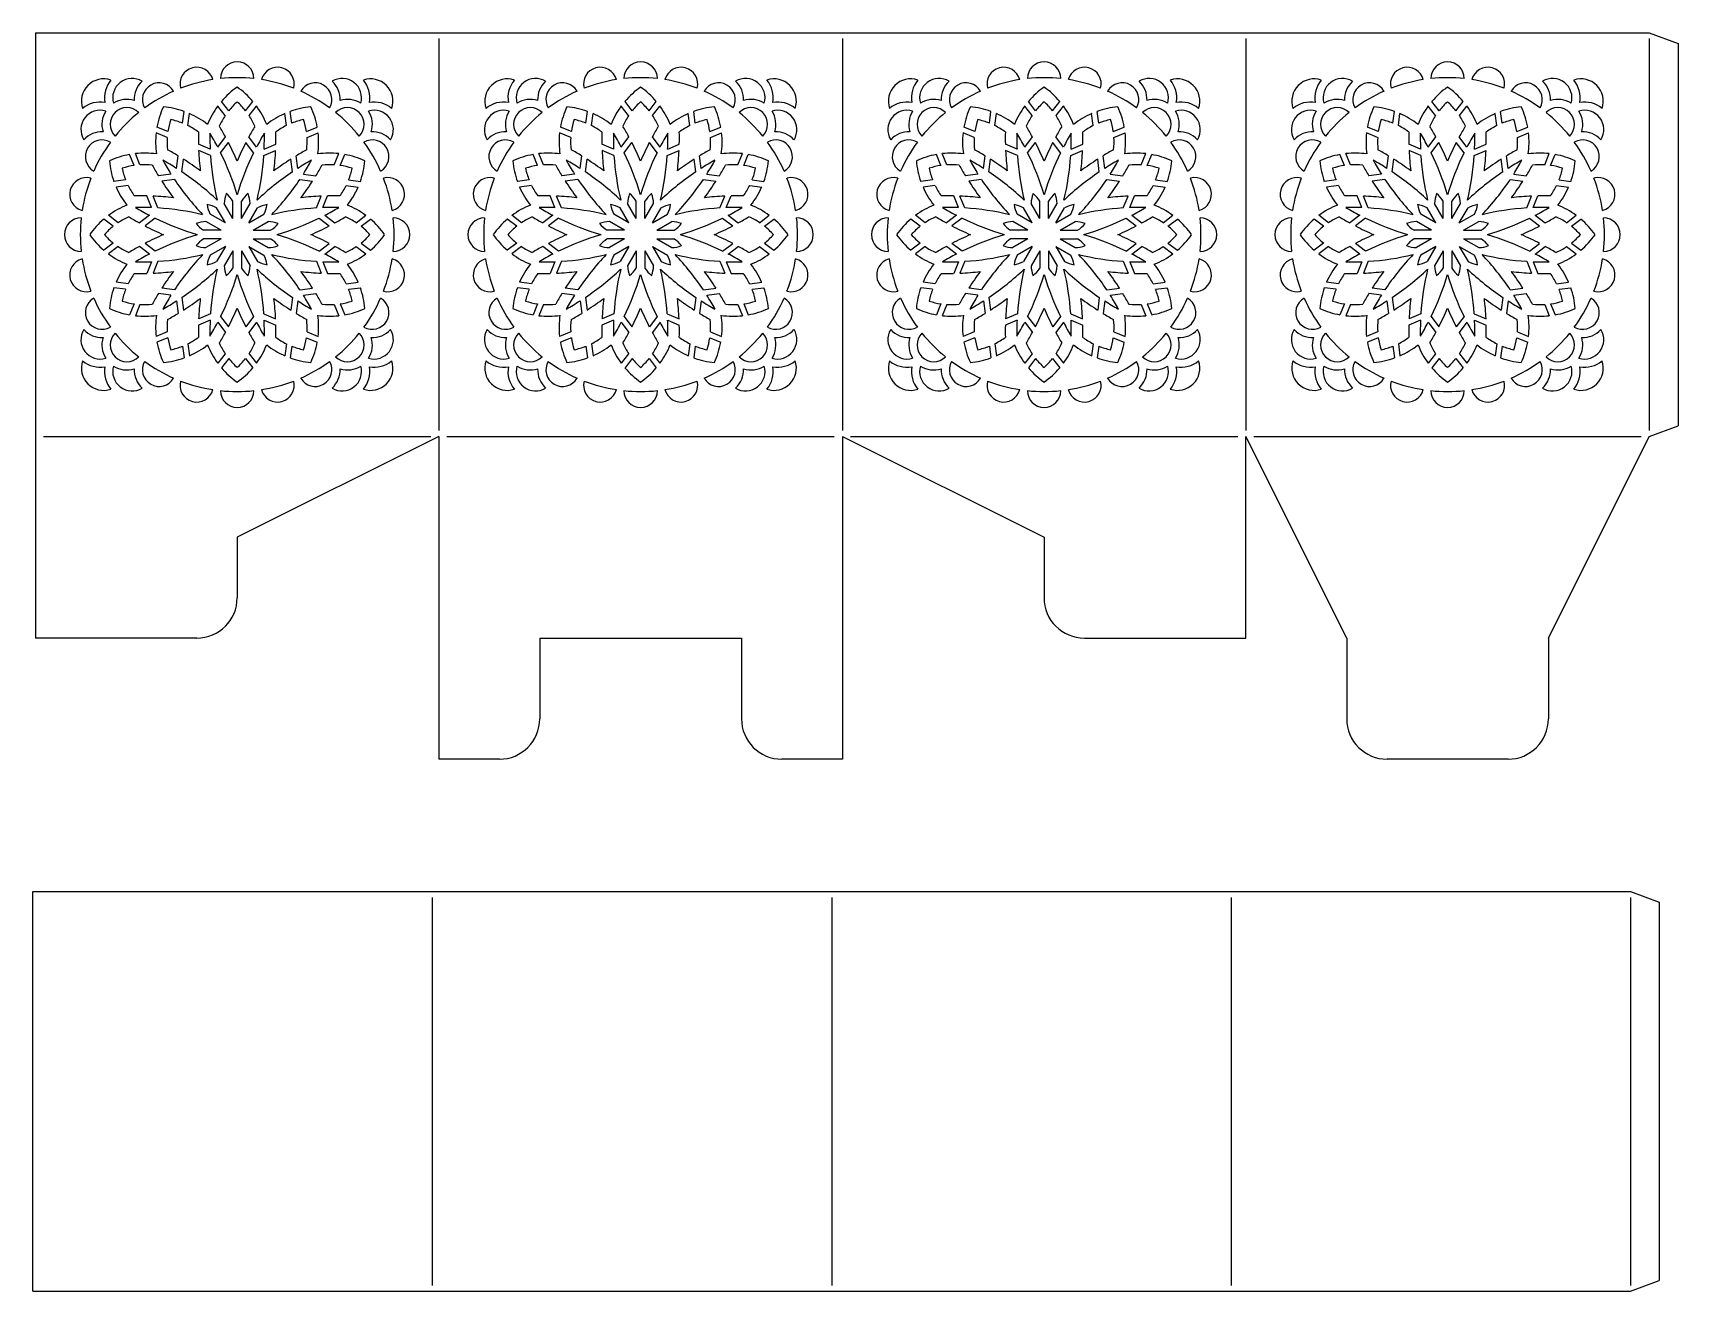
# Model space of a CAD drawing. Extents: x -153 to 133, y 429 to 647.
import ezdxf

# ---------------------------------------------------------------- set-up
doc = ezdxf.new("R2010")
doc.units = 0
doc.layers.get('0').update_dxf_attribs({"linetype": 'CONTINUOUS'})

msp = doc.modelspace()

# ---------------------------------------------------------------- linework, layer by layer
for p, q in [((-152.25, 647.23), (-152.25, 542.23)), ((-152.25, 647.23), (127.75, 647.23)), ((-82.25, 646.23), (-82.25, 578.23)), ((-12.25, 646.23), (-12.25, 578.23)), ((57.75, 646.23), (57.75, 578.23)), ((127.75, 647.23), (132.75, 645.4)), ((127.75, 646.23), (127.75, 578.23)), ((132.75, 645.4), (132.75, 579.05)), ((-119.33, 632.88), (-120.6, 634.54)), ((-118.72, 633.73), (-119.96, 635.35)), ((-115.79, 633.73), (-114.54, 635.35)), ((-115.18, 632.88), (-113.91, 634.54)), ((-49.33, 632.88), (-50.6, 634.54)), ((-48.72, 633.73), (-49.96, 635.35)), ((-45.79, 633.73), (-44.54, 635.35)), ((-45.18, 632.88), (-43.91, 634.54)), ((20.67, 632.88), (19.4, 634.54)), ((21.28, 633.73), (20.04, 635.35)), ((24.21, 633.73), (25.46, 635.35)), ((24.82, 632.88), (26.09, 634.54)), ((90.67, 632.88), (89.4, 634.54)), ((91.28, 633.73), (90.04, 635.35)), ((94.21, 633.73), (95.46, 635.35)), ((94.82, 632.88), (96.09, 634.54)), ((-129.27, 630.11), (-131.16, 630.9)), ((-126.74, 631.58), (-126.47, 633.61)), ((-125.79, 631.15), (-125.51, 633.23)), ((-108.72, 631.15), (-109, 633.23)), ((-107.77, 631.58), (-108.04, 633.61)), ((-105.24, 630.11), (-103.35, 630.9)), ((-59.27, 630.11), (-61.16, 630.9)), ((-56.74, 631.58), (-56.47, 633.61)), ((-55.79, 631.15), (-55.51, 633.23)), ((-38.72, 631.15), (-39, 633.23)), ((-37.77, 631.58), (-38.04, 633.61)), ((-35.24, 630.11), (-33.35, 630.9)), ((10.73, 630.11), (8.84, 630.9)), ((13.26, 631.58), (13.53, 633.61)), ((14.21, 631.15), (14.49, 633.23)), ((31.28, 631.15), (31, 633.23)), ((32.23, 631.58), (31.96, 633.61)), ((34.76, 630.11), (36.65, 630.9)), ((80.73, 630.11), (78.84, 630.9)), ((83.26, 631.58), (83.53, 633.61)), ((84.21, 631.15), (84.49, 633.23)), ((101.28, 631.15), (101, 633.23)), ((102.23, 631.58), (101.96, 633.61)), ((104.76, 630.11), (106.65, 630.9)), ((-129.38, 629.08), (-131.31, 629.88)), ((-120.62, 627.43), (-119.28, 629.17)), ((-120.12, 626.45), (-118.77, 628.2)), ((-114.39, 626.45), (-115.74, 628.2)), ((-113.89, 627.43), (-115.22, 629.17)), ((-105.13, 629.08), (-103.2, 629.88)), ((-59.38, 629.08), (-61.31, 629.88)), ((-50.62, 627.43), (-49.28, 629.17)), ((-50.12, 626.45), (-48.77, 628.2)), ((-44.39, 626.45), (-45.74, 628.2)), ((-43.89, 627.43), (-45.22, 629.17)), ((-35.13, 629.08), (-33.2, 629.88)), ((10.62, 629.08), (8.69, 629.88)), ((19.38, 627.43), (20.72, 629.17)), ((19.88, 626.45), (21.23, 628.2)), ((25.61, 626.45), (24.26, 628.2)), ((26.11, 627.43), (24.78, 629.17)), ((34.87, 629.08), (36.8, 629.88)), ((80.62, 629.08), (78.69, 629.88)), ((89.38, 627.43), (90.72, 629.17)), ((89.88, 626.45), (91.23, 628.2)), ((95.61, 626.45), (94.26, 628.2)), ((96.11, 627.43), (94.78, 629.17)), ((104.87, 629.08), (106.8, 629.88)), ((-135.14, 624.24), (-135.92, 626.14)), ((-134.11, 624.35), (-134.91, 626.29)), ((-127.77, 623.72), (-127.48, 625.89)), ((-126.84, 623.11), (-126.55, 625.31)), ((-121.95, 627.08), (-123.97, 627.92)), ((-121.89, 625.97), (-123.93, 626.82)), ((-112.62, 625.97), (-110.58, 626.82)), ((-112.56, 627.08), (-110.54, 627.92)), ((-107.67, 623.11), (-107.95, 625.31)), ((-106.74, 623.72), (-107.02, 625.89)), ((-100.4, 624.35), (-99.6, 626.29)), ((-99.37, 624.24), (-98.58, 626.14)), ((-65.14, 624.24), (-65.92, 626.14)), ((-64.11, 624.35), (-64.91, 626.29)), ((-57.77, 623.72), (-57.48, 625.89)), ((-56.84, 623.11), (-56.55, 625.31)), ((-51.95, 627.08), (-53.97, 627.92)), ((-51.89, 625.97), (-53.93, 626.82)), ((-42.62, 625.97), (-40.58, 626.82)), ((-42.56, 627.08), (-40.54, 627.92)), ((-37.67, 623.11), (-37.95, 625.31)), ((-36.74, 623.72), (-37.02, 625.89)), ((-30.4, 624.35), (-29.6, 626.29)), ((-29.37, 624.24), (-28.58, 626.14)), ((4.86, 624.24), (4.08, 626.14)), ((5.89, 624.35), (5.09, 626.29)), ((12.23, 623.72), (12.52, 625.89)), ((13.16, 623.11), (13.45, 625.31)), ((18.05, 627.08), (16.03, 627.92)), ((18.11, 625.97), (16.07, 626.82)), ((27.38, 625.97), (29.42, 626.82)), ((27.44, 627.08), (29.46, 627.92)), ((32.33, 623.11), (32.05, 625.31)), ((33.26, 623.72), (32.98, 625.89)), ((39.6, 624.35), (40.4, 626.29)), ((40.63, 624.24), (41.42, 626.14)), ((74.86, 624.24), (74.08, 626.14)), ((75.89, 624.35), (75.09, 626.29)), ((82.23, 623.72), (82.52, 625.89)), ((83.16, 623.11), (83.45, 625.31)), ((88.05, 627.08), (86.03, 627.92)), ((88.11, 625.97), (86.07, 626.82)), ((97.38, 625.97), (99.42, 626.82)), ((97.44, 627.08), (99.46, 627.92)), ((102.33, 623.11), (102.05, 625.31)), ((103.26, 623.72), (102.98, 625.89)), ((109.6, 624.35), (110.4, 626.29)), ((110.63, 624.24), (111.42, 626.14)), ((-128.74, 622.74), (-130.91, 622.46)), ((-105.77, 622.74), (-103.6, 622.46)), ((-58.74, 622.74), (-60.91, 622.46)), ((-35.77, 622.74), (-33.6, 622.46)), ((11.26, 622.74), (9.09, 622.46)), ((34.23, 622.74), (36.4, 622.46)), ((81.26, 622.74), (79.09, 622.46)), ((104.23, 622.74), (106.4, 622.46)), ((-136.6, 621.71), (-138.63, 621.44)), ((-136.18, 620.76), (-138.25, 620.49)), ((-128.14, 621.82), (-130.33, 621.53)), ((-106.37, 621.82), (-104.18, 621.53)), ((-98.33, 620.76), (-96.25, 620.49)), ((-97.91, 621.71), (-95.87, 621.44)), ((-66.6, 621.71), (-68.63, 621.44)), ((-66.18, 620.76), (-68.25, 620.49)), ((-58.14, 621.82), (-60.33, 621.53)), ((-36.37, 621.82), (-34.18, 621.53)), ((-28.33, 620.76), (-26.25, 620.49)), ((-27.91, 621.71), (-25.87, 621.44)), ((3.4, 621.71), (1.37, 621.44)), ((3.82, 620.76), (1.75, 620.49)), ((11.86, 621.82), (9.67, 621.53)), ((33.63, 621.82), (35.82, 621.53)), ((41.67, 620.76), (43.75, 620.49)), ((42.09, 621.71), (44.13, 621.44)), ((73.4, 621.71), (71.37, 621.44)), ((73.82, 620.76), (71.75, 620.49)), ((81.86, 621.82), (79.67, 621.53)), ((103.63, 621.82), (105.82, 621.53)), ((111.67, 620.76), (113.75, 620.49)), ((112.09, 621.71), (114.13, 621.44)), ((-132.11, 616.92), (-132.94, 618.94)), ((-131, 616.86), (-131.85, 618.9)), ((-119.3, 614.27), (-120.81, 616.89)), ((-118, 615.02), (-119.51, 617.64)), ((-118, 615.02), (-118, 618.04)), ((-116.51, 615.02), (-116.51, 618.04)), ((-116.51, 615.02), (-115, 617.64)), ((-115.21, 614.27), (-113.7, 616.89)), ((-103.51, 616.86), (-102.66, 618.9)), ((-102.4, 616.92), (-101.57, 618.94)), ((-62.11, 616.92), (-62.94, 618.94)), ((-61, 616.86), (-61.85, 618.9)), ((-49.3, 614.27), (-50.81, 616.89)), ((-48, 615.02), (-49.51, 617.64)), ((-48, 615.02), (-48, 618.04)), ((-46.51, 615.02), (-46.51, 618.04)), ((-46.51, 615.02), (-45, 617.64)), ((-45.21, 614.27), (-43.7, 616.89)), ((-33.51, 616.86), (-32.66, 618.9)), ((-32.4, 616.92), (-31.57, 618.94)), ((7.89, 616.92), (7.06, 618.94)), ((9, 616.86), (8.15, 618.9)), ((20.7, 614.27), (19.19, 616.89)), ((22, 615.02), (20.49, 617.64)), ((22, 615.02), (22, 618.04)), ((23.49, 615.02), (23.49, 618.04)), ((23.49, 615.02), (25, 617.64)), ((24.79, 614.27), (26.3, 616.89)), ((36.49, 616.86), (37.34, 618.9)), ((37.6, 616.92), (38.43, 618.94)), ((77.89, 616.92), (77.06, 618.94)), ((79, 616.86), (78.15, 618.9)), ((90.7, 614.27), (89.19, 616.89)), ((92, 615.02), (90.49, 617.64)), ((92, 615.02), (92, 618.04)), ((93.49, 615.02), (93.49, 618.04)), ((93.49, 615.02), (95, 617.64)), ((94.79, 614.27), (96.3, 616.89)), ((106.49, 616.86), (107.34, 618.9)), ((107.6, 616.92), (108.43, 618.94)), ((-138.75, 613.69), (-140.38, 614.94)), ((-137.91, 614.3), (-139.57, 615.58)), ((-132.46, 615.59), (-134.2, 614.26)), ((-131.48, 615.09), (-133.23, 613.74)), ((-120.05, 612.98), (-122.66, 614.49)), ((-119.3, 614.27), (-121.91, 615.78)), ((-115.21, 614.27), (-112.6, 615.78)), ((-114.46, 612.98), (-111.85, 614.49)), ((-103.03, 615.09), (-101.28, 613.74)), ((-102.05, 615.59), (-100.31, 614.26)), ((-96.6, 614.3), (-94.94, 615.58)), ((-95.76, 613.69), (-94.13, 614.94)), ((-68.75, 613.69), (-70.38, 614.94)), ((-67.91, 614.3), (-69.57, 615.58)), ((-62.46, 615.59), (-64.2, 614.26)), ((-61.48, 615.09), (-63.23, 613.74)), ((-50.05, 612.98), (-52.66, 614.49)), ((-49.3, 614.27), (-51.91, 615.78)), ((-45.21, 614.27), (-42.6, 615.78)), ((-44.46, 612.98), (-41.85, 614.49)), ((-33.03, 615.09), (-31.28, 613.74)), ((-32.05, 615.59), (-30.31, 614.26)), ((-26.6, 614.3), (-24.94, 615.58)), ((-25.76, 613.69), (-24.13, 614.94)), ((1.25, 613.69), (-0.38, 614.94)), ((2.09, 614.3), (0.43, 615.58)), ((7.54, 615.59), (5.8, 614.26)), ((8.52, 615.09), (6.77, 613.74)), ((19.95, 612.98), (17.34, 614.49)), ((20.7, 614.27), (18.09, 615.78)), ((24.79, 614.27), (27.4, 615.78)), ((25.54, 612.98), (28.15, 614.49)), ((36.97, 615.09), (38.72, 613.74)), ((37.95, 615.59), (39.69, 614.26)), ((43.4, 614.3), (45.06, 615.58)), ((44.24, 613.69), (45.87, 614.94)), ((71.25, 613.69), (69.62, 614.94)), ((72.09, 614.3), (70.43, 615.58)), ((77.54, 615.59), (75.8, 614.26)), ((78.52, 615.09), (76.77, 613.74)), ((89.95, 612.98), (87.34, 614.49)), ((90.7, 614.27), (88.09, 615.78)), ((94.79, 614.27), (97.4, 615.78)), ((95.54, 612.98), (98.15, 614.49)), ((106.97, 615.09), (108.72, 613.74)), ((107.95, 615.59), (109.69, 614.26)), ((113.4, 614.3), (115.06, 615.58)), ((114.24, 613.69), (115.87, 614.94)), ((-120.05, 612.98), (-123.07, 612.98)), ((-120.05, 611.48), (-123.07, 611.48)), ((-120.05, 611.48), (-122.66, 609.97)), ((-114.46, 612.98), (-111.44, 612.98)), ((-114.46, 611.48), (-111.85, 609.97)), ((-114.46, 611.48), (-111.44, 611.48)), ((-50.05, 612.98), (-53.07, 612.98)), ((-50.05, 611.48), (-53.07, 611.48)), ((-50.05, 611.48), (-52.66, 609.97)), ((-44.46, 612.98), (-41.44, 612.98)), ((-44.46, 611.48), (-41.85, 609.97)), ((-44.46, 611.48), (-41.44, 611.48)), ((19.95, 612.98), (16.93, 612.98)), ((19.95, 611.48), (16.93, 611.48)), ((19.95, 611.48), (17.34, 609.97)), ((25.54, 612.98), (28.56, 612.98)), ((25.54, 611.48), (28.15, 609.97)), ((25.54, 611.48), (28.56, 611.48)), ((89.95, 612.98), (86.93, 612.98)), ((89.95, 611.48), (86.93, 611.48)), ((89.95, 611.48), (87.34, 609.97)), ((95.54, 612.98), (98.56, 612.98)), ((95.54, 611.48), (98.15, 609.97)), ((95.54, 611.48), (98.56, 611.48)), ((-138.75, 610.76), (-140.38, 609.52)), ((-137.91, 610.15), (-139.57, 608.88)), ((-132.46, 608.87), (-134.2, 610.2)), ((-131.48, 609.37), (-133.23, 610.71)), ((-119.3, 610.18), (-121.91, 608.67)), ((-119.3, 610.18), (-120.81, 607.57)), ((-118, 609.43), (-119.51, 606.82)), ((-118, 609.43), (-118, 606.42)), ((-116.51, 609.43), (-116.51, 606.42)), ((-116.51, 609.43), (-115, 606.82)), ((-115.21, 610.18), (-113.7, 607.57)), ((-115.21, 610.18), (-112.6, 608.67)), ((-103.03, 609.37), (-101.28, 610.71)), ((-102.05, 608.87), (-100.31, 610.2)), ((-96.6, 610.15), (-94.94, 608.88)), ((-95.76, 610.76), (-94.13, 609.52)), ((-68.75, 610.76), (-70.38, 609.52)), ((-67.91, 610.15), (-69.57, 608.88)), ((-62.46, 608.87), (-64.2, 610.2)), ((-61.48, 609.37), (-63.23, 610.71)), ((-49.3, 610.18), (-51.91, 608.67)), ((-49.3, 610.18), (-50.81, 607.57)), ((-48, 609.43), (-49.51, 606.82)), ((-48, 609.43), (-48, 606.42)), ((-46.51, 609.43), (-46.51, 606.42)), ((-46.51, 609.43), (-45, 606.82)), ((-45.21, 610.18), (-43.7, 607.57)), ((-45.21, 610.18), (-42.6, 608.67)), ((-33.03, 609.37), (-31.28, 610.71)), ((-32.05, 608.87), (-30.31, 610.2)), ((-26.6, 610.15), (-24.94, 608.88)), ((-25.76, 610.76), (-24.13, 609.52)), ((1.25, 610.76), (-0.38, 609.52)), ((2.09, 610.15), (0.43, 608.88)), ((7.54, 608.87), (5.8, 610.2)), ((8.52, 609.37), (6.77, 610.71)), ((20.7, 610.18), (18.09, 608.67)), ((20.7, 610.18), (19.19, 607.57)), ((22, 609.43), (20.49, 606.82)), ((22, 609.43), (22, 606.42)), ((23.49, 609.43), (23.49, 606.42)), ((23.49, 609.43), (25, 606.82)), ((24.79, 610.18), (26.3, 607.57)), ((24.79, 610.18), (27.4, 608.67)), ((36.97, 609.37), (38.72, 610.71)), ((37.95, 608.87), (39.69, 610.2)), ((43.4, 610.15), (45.06, 608.88)), ((44.24, 610.76), (45.87, 609.52)), ((71.25, 610.76), (69.62, 609.52)), ((72.09, 610.15), (70.43, 608.88)), ((77.54, 608.87), (75.8, 610.2)), ((78.52, 609.37), (76.77, 610.71)), ((90.7, 610.18), (88.09, 608.67)), ((90.7, 610.18), (89.19, 607.57)), ((92, 609.43), (90.49, 606.82)), ((92, 609.43), (92, 606.42)), ((93.49, 609.43), (93.49, 606.42)), ((93.49, 609.43), (95, 606.82)), ((94.79, 610.18), (96.3, 607.57)), ((94.79, 610.18), (97.4, 608.67)), ((106.97, 609.37), (108.72, 610.71)), ((107.95, 608.87), (109.69, 610.2)), ((113.4, 610.15), (115.06, 608.88)), ((114.24, 610.76), (115.87, 609.52)), ((-132.11, 607.54), (-132.94, 605.51)), ((-131, 607.6), (-131.85, 605.55)), ((-103.51, 607.6), (-102.66, 605.55)), ((-102.4, 607.54), (-101.57, 605.51)), ((-62.11, 607.54), (-62.94, 605.51)), ((-61, 607.6), (-61.85, 605.55)), ((-33.51, 607.6), (-32.66, 605.55)), ((-32.4, 607.54), (-31.57, 605.51)), ((7.89, 607.54), (7.06, 605.51)), ((9, 607.6), (8.15, 605.55)), ((36.49, 607.6), (37.34, 605.55)), ((37.6, 607.54), (38.43, 605.51)), ((77.89, 607.54), (77.06, 605.51)), ((79, 607.6), (78.15, 605.55)), ((106.49, 607.6), (107.34, 605.55)), ((107.6, 607.54), (108.43, 605.51)), ((-136.6, 602.75), (-138.63, 603.01)), ((-136.18, 603.7), (-138.25, 603.97)), ((-128.14, 602.64), (-130.33, 602.93)), ((-106.37, 602.64), (-104.18, 602.93)), ((-98.33, 603.7), (-96.25, 603.97)), ((-97.91, 602.75), (-95.87, 603.01)), ((-66.6, 602.75), (-68.63, 603.01)), ((-66.18, 603.7), (-68.25, 603.97)), ((-58.14, 602.64), (-60.33, 602.93)), ((-36.37, 602.64), (-34.18, 602.93)), ((-28.33, 603.7), (-26.25, 603.97)), ((-27.91, 602.75), (-25.87, 603.01)), ((3.4, 602.75), (1.37, 603.01)), ((3.82, 603.7), (1.75, 603.97)), ((11.86, 602.64), (9.67, 602.93)), ((33.63, 602.64), (35.82, 602.93)), ((41.67, 603.7), (43.75, 603.97)), ((42.09, 602.75), (44.13, 603.01)), ((73.4, 602.75), (71.37, 603.01)), ((73.82, 603.7), (71.75, 603.97)), ((81.86, 602.64), (79.67, 602.93)), ((103.63, 602.64), (105.82, 602.93)), ((111.67, 603.7), (113.75, 603.97)), ((112.09, 602.75), (114.13, 603.01)), ((-135.14, 600.21), (-135.92, 598.32)), ((-134.11, 600.1), (-134.91, 598.17)), ((-128.74, 601.71), (-130.91, 602)), ((-127.77, 600.74), (-127.48, 598.57)), ((-126.84, 601.34), (-126.55, 599.15)), ((-107.67, 601.34), (-107.95, 599.15)), ((-106.74, 600.74), (-107.02, 598.57)), ((-105.77, 601.71), (-103.6, 602)), ((-100.4, 600.1), (-99.6, 598.17)), ((-99.37, 600.21), (-98.58, 598.32)), ((-65.14, 600.21), (-65.92, 598.32)), ((-64.11, 600.1), (-64.91, 598.17)), ((-58.74, 601.71), (-60.91, 602)), ((-57.77, 600.74), (-57.48, 598.57)), ((-56.84, 601.34), (-56.55, 599.15)), ((-37.67, 601.34), (-37.95, 599.15)), ((-36.74, 600.74), (-37.02, 598.57)), ((-35.77, 601.71), (-33.6, 602)), ((-30.4, 600.1), (-29.6, 598.17)), ((-29.37, 600.21), (-28.58, 598.32)), ((4.86, 600.21), (4.08, 598.32)), ((5.89, 600.1), (5.09, 598.17)), ((11.26, 601.71), (9.09, 602)), ((12.23, 600.74), (12.52, 598.57)), ((13.16, 601.34), (13.45, 599.15)), ((32.33, 601.34), (32.05, 599.15)), ((33.26, 600.74), (32.98, 598.57)), ((34.23, 601.71), (36.4, 602)), ((39.6, 600.1), (40.4, 598.17)), ((40.63, 600.21), (41.42, 598.32)), ((74.86, 600.21), (74.08, 598.32)), ((75.89, 600.1), (75.09, 598.17)), ((81.26, 601.71), (79.09, 602)), ((82.23, 600.74), (82.52, 598.57)), ((83.16, 601.34), (83.45, 599.15)), ((102.33, 601.34), (102.05, 599.15)), ((103.26, 600.74), (102.98, 598.57)), ((104.23, 601.71), (106.4, 602)), ((109.6, 600.1), (110.4, 598.17)), ((110.63, 600.21), (111.42, 598.32)), ((-121.95, 597.38), (-123.97, 596.54)), ((-121.89, 598.48), (-123.93, 597.63)), ((-120.62, 597.02), (-119.28, 595.28)), ((-120.12, 598.01), (-118.77, 596.25)), ((-114.39, 598.01), (-115.74, 596.25)), ((-113.89, 597.02), (-115.22, 595.28)), ((-112.62, 598.48), (-110.58, 597.63)), ((-112.56, 597.38), (-110.54, 596.54)), ((-51.95, 597.38), (-53.97, 596.54)), ((-51.89, 598.48), (-53.93, 597.63)), ((-50.62, 597.02), (-49.28, 595.28)), ((-50.12, 598.01), (-48.77, 596.25)), ((-44.39, 598.01), (-45.74, 596.25)), ((-43.89, 597.02), (-45.22, 595.28)), ((-42.62, 598.48), (-40.58, 597.63)), ((-42.56, 597.38), (-40.54, 596.54)), ((18.05, 597.38), (16.03, 596.54)), ((18.11, 598.48), (16.07, 597.63)), ((19.38, 597.02), (20.72, 595.28)), ((19.88, 598.01), (21.23, 596.25)), ((25.61, 598.01), (24.26, 596.25)), ((26.11, 597.02), (24.78, 595.28)), ((27.38, 598.48), (29.42, 597.63)), ((27.44, 597.38), (29.46, 596.54)), ((88.05, 597.38), (86.03, 596.54)), ((88.11, 598.48), (86.07, 597.63)), ((89.38, 597.02), (90.72, 595.28)), ((89.88, 598.01), (91.23, 596.25)), ((95.61, 598.01), (94.26, 596.25)), ((96.11, 597.02), (94.78, 595.28)), ((97.38, 598.48), (99.42, 597.63)), ((97.44, 597.38), (99.46, 596.54)), ((-129.38, 595.38), (-131.31, 594.58)), ((-129.27, 594.34), (-131.16, 593.56)), ((-105.24, 594.34), (-103.35, 593.56)), ((-105.13, 595.38), (-103.2, 594.58)), ((-59.38, 595.38), (-61.31, 594.58)), ((-59.27, 594.34), (-61.16, 593.56)), ((-35.24, 594.34), (-33.35, 593.56)), ((-35.13, 595.38), (-33.2, 594.58)), ((10.62, 595.38), (8.69, 594.58)), ((10.73, 594.34), (8.84, 593.56)), ((34.76, 594.34), (36.65, 593.56)), ((34.87, 595.38), (36.8, 594.58)), ((80.62, 595.38), (78.69, 594.58)), ((80.73, 594.34), (78.84, 593.56)), ((104.76, 594.34), (106.65, 593.56)), ((104.87, 595.38), (106.8, 594.58)), ((-126.74, 592.88), (-126.47, 590.85)), ((-125.79, 593.3), (-125.51, 591.23)), ((-119.33, 591.57), (-120.6, 589.91)), ((-115.18, 591.57), (-113.91, 589.91)), ((-108.72, 593.3), (-109, 591.23)), ((-107.77, 592.88), (-108.04, 590.85)), ((-56.74, 592.88), (-56.47, 590.85)), ((-55.79, 593.3), (-55.51, 591.23)), ((-49.33, 591.57), (-50.6, 589.91)), ((-45.18, 591.57), (-43.91, 589.91)), ((-38.72, 593.3), (-39, 591.23)), ((-37.77, 592.88), (-38.04, 590.85)), ((13.26, 592.88), (13.53, 590.85)), ((14.21, 593.3), (14.49, 591.23)), ((20.67, 591.57), (19.4, 589.91)), ((24.82, 591.57), (26.09, 589.91)), ((31.28, 593.3), (31, 591.23)), ((32.23, 592.88), (31.96, 590.85)), ((83.26, 592.88), (83.53, 590.85)), ((84.21, 593.3), (84.49, 591.23)), ((90.67, 591.57), (89.4, 589.91)), ((94.82, 591.57), (96.09, 589.91)), ((101.28, 593.3), (101, 591.23)), ((102.23, 592.88), (101.96, 590.85)), ((-118.72, 590.73), (-119.96, 589.11)), ((-115.79, 590.73), (-114.54, 589.11)), ((-48.72, 590.73), (-49.96, 589.11)), ((-45.79, 590.73), (-44.54, 589.11)), ((21.28, 590.73), (20.04, 589.11)), ((24.21, 590.73), (25.46, 589.11)), ((91.28, 590.73), (90.04, 589.11)), ((94.21, 590.73), (95.46, 589.11)), ((-150.85, 577.23), (-83.65, 577.23)), ((-82.25, 577.23), (-117.25, 559.73)), ((-82.25, 577.23), (-82.25, 521.23)), ((-80.85, 577.23), (-13.65, 577.23)), ((-12.25, 577.23), (-12.25, 521.23)), ((-12.25, 577.23), (22.75, 559.73)), ((-10.85, 577.23), (56.35, 577.23)), ((57.75, 542.23), (57.75, 577.23)), ((75.25, 542.23), (57.75, 577.23)), ((59.15, 577.23), (126.35, 577.23)), ((110.25, 542.23), (127.75, 577.23)), ((127.75, 577.23), (132.75, 579.05)), ((-117.25, 559.73), (-117.25, 549.23)), ((22.75, 559.73), (22.75, 549.23)), ((-124.25, 542.23), (-152.25, 542.23)), ((-64.75, 542.23), (-29.75, 542.23)), ((-64.75, 542.23), (-64.75, 528.23)), ((-29.75, 542.23), (-29.75, 528.23)), ((29.75, 542.23), (57.75, 542.23)), ((75.25, 542.23), (75.25, 528.23)), ((110.25, 542.23), (110.25, 528.23)), ((-71.75, 521.23), (-82.25, 521.23)), ((-12.25, 521.23), (-22.75, 521.23)), ((103.25, 521.23), (82.25, 521.23)), ((-152.69, 428.95), (-152.69, 498.25)), ((-152.69, 498.25), (124.51, 498.25)), ((-83.39, 497.26), (-83.39, 429.94)), ((-14.09, 497.26), (-14.09, 429.94)), ((55.21, 497.26), (55.21, 429.94)), ((124.51, 498.25), (129.46, 496.44)), ((124.51, 497.26), (124.51, 429.94)), ((129.46, 496.44), (129.46, 430.76)), ((-152.69, 428.95), (124.51, 428.95)), ((124.51, 428.95), (129.46, 430.76))]:
    msp.add_line(p, q)
for centre, radius, start, end in [((-124.26, 638.37), 2.9, 15.0842, 194.9158), ((-117.25, 639.29), 2.9, 0.0842, 179.9158), ((-117.25, 612.23), 27.22, 83.8875, 96.1125), ((-110.25, 638.37), 2.9, 345.0842, 164.9158), ((-54.26, 638.37), 2.9, 15.0842, 194.9158), ((-47.25, 639.29), 2.9, 0.0842, 179.9158), ((-47.25, 612.23), 27.22, 83.8875, 96.1125), ((-40.25, 638.37), 2.9, 345.0842, 164.9158), ((15.74, 638.37), 2.9, 15.0842, 194.9158), ((22.75, 639.29), 2.9, 0.0842, 179.9158), ((22.75, 612.23), 27.22, 83.8875, 96.1125), ((29.75, 638.37), 2.9, 345.0842, 164.9158), ((85.74, 638.37), 2.9, 15.0842, 194.9158), ((92.75, 639.29), 2.9, 0.0842, 179.9158), ((92.75, 612.23), 27.22, 83.8875, 96.1125), ((99.75, 638.37), 2.9, 345.0842, 164.9158), ((-140.42, 635.39), 3.86, 70.9385, 199.0615), ((-135.48, 635.97), 4.79, 140.2347, 189.7128), ((-135.48, 635.97), 3.36, 58.6509, 196.3491), ((-130.79, 635.67), 4.33, 132.834, 182.1938), ((-130.79, 635.67), 2.9, 30.0842, 209.9158), ((-117.25, 612.23), 27.22, 113.8875, 126.1125), ((-117.25, 612.23), 27.22, 98.8875, 111.1125), ((-109, 626.02), 14.4, 124.9798, 139.5945), ((-125.51, 626.02), 14.4, 40.4055, 55.0202), ((-117.25, 612.23), 27.22, 68.8875, 81.1125), ((-103.72, 635.67), 2.9, 330.0842, 149.9158), ((-117.25, 612.23), 27.22, 53.8875, 66.1125), ((-99.03, 635.97), 3.36, 343.6509, 121.3491), ((-103.72, 635.67), 4.33, 357.8062, 47.166), ((-94.09, 635.39), 3.86, 340.9385, 109.0615), ((-99.03, 635.97), 4.79, 350.2872, 39.7653), ((-70.42, 635.39), 3.86, 70.9385, 199.0615), ((-65.48, 635.97), 4.79, 140.2347, 189.7128), ((-65.48, 635.97), 3.36, 58.6509, 196.3491), ((-60.79, 635.67), 4.33, 132.834, 182.1938), ((-60.79, 635.67), 2.9, 30.0842, 209.9158), ((-47.25, 612.23), 27.22, 113.8875, 126.1125), ((-47.25, 612.23), 27.22, 98.8875, 111.1125), ((-39, 626.02), 14.4, 124.9798, 139.5945), ((-55.51, 626.02), 14.4, 40.4055, 55.0202), ((-47.25, 612.23), 27.22, 68.8875, 81.1125), ((-33.72, 635.67), 2.9, 330.0842, 149.9158), ((-47.25, 612.23), 27.22, 53.8875, 66.1125), ((-29.03, 635.97), 3.36, 343.6509, 121.3491), ((-33.72, 635.67), 4.33, 357.8062, 47.166), ((-24.09, 635.39), 3.86, 340.9385, 109.0615), ((-29.03, 635.97), 4.79, 350.2872, 39.7653), ((-0.42, 635.39), 3.86, 70.9385, 199.0615), ((4.52, 635.97), 4.79, 140.2347, 189.7128), ((4.52, 635.97), 3.36, 58.6509, 196.3491), ((9.21, 635.67), 4.33, 132.834, 182.1938), ((9.21, 635.67), 2.9, 30.0842, 209.9158), ((22.75, 612.23), 27.22, 113.8875, 126.1125), ((22.75, 612.23), 27.22, 98.8875, 111.1125), ((31, 626.02), 14.4, 124.9798, 139.5945), ((14.49, 626.02), 14.4, 40.4055, 55.0202), ((22.75, 612.23), 27.22, 68.8875, 81.1125), ((36.28, 635.67), 2.9, 330.0842, 149.9158), ((22.75, 612.23), 27.22, 53.8875, 66.1125), ((40.97, 635.97), 3.36, 343.6509, 121.3491), ((36.28, 635.67), 4.33, 357.8062, 47.166), ((45.91, 635.39), 3.86, 340.9385, 109.0615), ((40.97, 635.97), 4.79, 350.2872, 39.7653), ((69.58, 635.39), 3.86, 70.9385, 199.0615), ((74.52, 635.97), 4.79, 140.2347, 189.7128), ((74.52, 635.97), 3.36, 58.6509, 196.3491), ((79.21, 635.67), 4.33, 132.834, 182.1938), ((79.21, 635.67), 2.9, 30.0842, 209.9158), ((92.75, 612.23), 27.22, 113.8875, 126.1125), ((92.75, 612.23), 27.22, 98.8875, 111.1125), ((101, 626.02), 14.4, 124.9798, 139.5945), ((84.49, 626.02), 14.4, 40.4055, 55.0202), ((92.75, 612.23), 27.22, 68.8875, 81.1125), ((106.28, 635.67), 2.9, 330.0842, 149.9158), ((92.75, 612.23), 27.22, 53.8875, 66.1125), ((110.97, 635.97), 3.36, 343.6509, 121.3491), ((106.28, 635.67), 4.33, 357.8062, 47.166), ((115.91, 635.39), 3.86, 340.9385, 109.0615), ((110.97, 635.97), 4.79, 350.2872, 39.7653), ((-141, 630.45), 3.36, 73.6509, 211.3491), ((-141, 630.45), 4.79, 80.2872, 129.7653), ((-136.39, 631.37), 4.33, 147.834, 197.1938), ((-136.39, 631.37), 2.9, 45.0842, 224.9158), ((-136.39, 631.37), 4.33, 72.8062, 122.166), ((-117, 628.3), 14.4, 154.9798, 169.5945), ((-131.3, 620.04), 14.4, 70.4055, 85.0202), ((-109, 626.02), 14.4, 143.6888, 158.285), ((-109, 626.02), 12.4, 131.7202, 141.5785), ((-125.51, 626.02), 12.4, 38.4215, 48.2798), ((-125.51, 626.02), 14.4, 21.715, 36.3112), ((-103.21, 620.04), 14.4, 94.9798, 109.5945), ((-117.51, 628.3), 14.4, 10.4055, 25.0202), ((-98.12, 631.37), 2.9, 315.0842, 134.9158), ((-98.12, 631.37), 4.33, 57.834, 107.1938), ((-93.51, 630.45), 3.36, 328.6509, 106.3491), ((-98.12, 631.37), 4.33, 342.8062, 32.166), ((-93.51, 630.45), 4.79, 50.2347, 99.7128), ((-71, 630.45), 3.36, 73.6509, 211.3491), ((-71, 630.45), 4.79, 80.2872, 129.7653), ((-66.39, 631.37), 4.33, 147.834, 197.1938), ((-66.39, 631.37), 2.9, 45.0842, 224.9158), ((-66.39, 631.37), 4.33, 72.8062, 122.166), ((-47, 628.3), 14.4, 154.9798, 169.5945), ((-61.3, 620.04), 14.4, 70.4055, 85.0202), ((-39, 626.02), 14.4, 143.6888, 158.285), ((-39, 626.02), 12.4, 131.7202, 141.5785), ((-55.51, 626.02), 12.4, 38.4215, 48.2798), ((-55.51, 626.02), 14.4, 21.715, 36.3112), ((-33.21, 620.04), 14.4, 94.9798, 109.5945), ((-47.51, 628.3), 14.4, 10.4055, 25.0202), ((-28.12, 631.37), 2.9, 315.0842, 134.9158), ((-28.12, 631.37), 4.33, 57.834, 107.1938), ((-23.51, 630.45), 3.36, 328.6509, 106.3491), ((-28.12, 631.37), 4.33, 342.8062, 32.166), ((-23.51, 630.45), 4.79, 50.2347, 99.7128), ((-1, 630.45), 3.36, 73.6509, 211.3491), ((-1, 630.45), 4.79, 80.2872, 129.7653), ((3.61, 631.37), 4.33, 147.834, 197.1938), ((3.61, 631.37), 2.9, 45.0842, 224.9158), ((3.61, 631.37), 4.33, 72.8062, 122.166), ((23, 628.3), 14.4, 154.9798, 169.5945), ((8.7, 620.04), 14.4, 70.4055, 85.0202), ((31, 626.02), 14.4, 143.6888, 158.285), ((31, 626.02), 12.4, 131.7202, 141.5785), ((14.49, 626.02), 12.4, 38.4215, 48.2798), ((14.49, 626.02), 14.4, 21.715, 36.3112), ((36.79, 620.04), 14.4, 94.9798, 109.5945), ((22.49, 628.3), 14.4, 10.4055, 25.0202), ((41.88, 631.37), 2.9, 315.0842, 134.9158), ((41.88, 631.37), 4.33, 57.834, 107.1938), ((46.49, 630.45), 3.36, 328.6509, 106.3491), ((41.88, 631.37), 4.33, 342.8062, 32.166), ((46.49, 630.45), 4.79, 50.2347, 99.7128), ((69, 630.45), 3.36, 73.6509, 211.3491), ((69, 630.45), 4.79, 80.2872, 129.7653), ((73.61, 631.37), 4.33, 147.834, 197.1938), ((73.61, 631.37), 2.9, 45.0842, 224.9158), ((73.61, 631.37), 4.33, 72.8062, 122.166), ((93, 628.3), 14.4, 154.9798, 169.5945), ((78.7, 620.04), 14.4, 70.4055, 85.0202), ((101, 626.02), 14.4, 143.6888, 158.285), ((101, 626.02), 12.4, 131.7202, 141.5785), ((84.49, 626.02), 12.4, 38.4215, 48.2798), ((84.49, 626.02), 14.4, 21.715, 36.3112), ((106.79, 620.04), 14.4, 94.9798, 109.5945), ((92.49, 628.3), 14.4, 10.4055, 25.0202), ((111.88, 631.37), 2.9, 315.0842, 134.9158), ((111.88, 631.37), 4.33, 57.834, 107.1938), ((116.49, 630.45), 3.36, 328.6509, 106.3491), ((111.88, 631.37), 4.33, 342.8062, 32.166), ((116.49, 630.45), 4.79, 50.2347, 99.7128), ((-117.25, 612.23), 27.22, 128.8875, 141.1125), ((-117, 628.3), 12.4, 161.7202, 171.5785), ((-131.3, 620.04), 12.4, 68.4215, 78.2798), ((-131.3, 620.04), 12.4, 53.7863, 63.6148), ((-131.3, 620.04), 14.4, 51.715, 66.3112), ((-109, 626.02), 12.4, 146.3852, 156.2137), ((-161.83, 605.87), 48.51, 28.7036, 31.224), ((-72.68, 605.87), 48.51, 148.776, 151.2964), ((-125.51, 626.02), 12.4, 23.7863, 33.6148), ((-103.21, 620.04), 14.4, 113.6888, 128.285), ((-103.21, 620.04), 12.4, 116.3852, 126.2137), ((-103.21, 620.04), 12.4, 101.7202, 111.5785), ((-117.51, 628.3), 12.4, 8.4215, 18.2798), ((-117.25, 612.23), 27.22, 38.8875, 51.1125), ((-47.25, 612.23), 27.22, 128.8875, 141.1125), ((-47, 628.3), 12.4, 161.7202, 171.5785), ((-61.3, 620.04), 12.4, 68.4215, 78.2798), ((-61.3, 620.04), 12.4, 53.7863, 63.6148), ((-61.3, 620.04), 14.4, 51.715, 66.3112), ((-39, 626.02), 12.4, 146.3852, 156.2137), ((-91.83, 605.87), 48.51, 28.7036, 31.224), ((-2.68, 605.87), 48.51, 148.776, 151.2964), ((-55.51, 626.02), 12.4, 23.7863, 33.6148), ((-33.21, 620.04), 14.4, 113.6888, 128.285), ((-33.21, 620.04), 12.4, 116.3852, 126.2137), ((-33.21, 620.04), 12.4, 101.7202, 111.5785), ((-47.51, 628.3), 12.4, 8.4215, 18.2798), ((-47.25, 612.23), 27.22, 38.8875, 51.1125), ((22.75, 612.23), 27.22, 128.8875, 141.1125), ((23, 628.3), 12.4, 161.7202, 171.5785), ((8.7, 620.04), 12.4, 68.4215, 78.2798), ((8.7, 620.04), 12.4, 53.7863, 63.6148), ((8.7, 620.04), 14.4, 51.715, 66.3112), ((31, 626.02), 12.4, 146.3852, 156.2137), ((-21.83, 605.87), 48.51, 28.7036, 31.224), ((67.32, 605.87), 48.51, 148.776, 151.2964), ((14.49, 626.02), 12.4, 23.7863, 33.6148), ((36.79, 620.04), 14.4, 113.6888, 128.285), ((36.79, 620.04), 12.4, 116.3852, 126.2137), ((36.79, 620.04), 12.4, 101.7202, 111.5785), ((22.49, 628.3), 12.4, 8.4215, 18.2798), ((22.75, 612.23), 27.22, 38.8875, 51.1125), ((92.75, 612.23), 27.22, 128.8875, 141.1125), ((93, 628.3), 12.4, 161.7202, 171.5785), ((78.7, 620.04), 12.4, 68.4215, 78.2798), ((78.7, 620.04), 12.4, 53.7863, 63.6148), ((78.7, 620.04), 14.4, 51.715, 66.3112), ((101, 626.02), 12.4, 146.3852, 156.2137), ((48.17, 605.87), 48.51, 28.7036, 31.224), ((137.32, 605.87), 48.51, 148.776, 151.2964), ((84.49, 626.02), 12.4, 23.7863, 33.6148), ((106.79, 620.04), 14.4, 113.6888, 128.285), ((106.79, 620.04), 12.4, 116.3852, 126.2137), ((106.79, 620.04), 12.4, 101.7202, 111.5785), ((92.49, 628.3), 12.4, 8.4215, 18.2798), ((92.75, 612.23), 27.22, 38.8875, 51.1125), ((-140.69, 625.76), 4.33, 87.8062, 137.166), ((-140.69, 625.76), 2.9, 60.0842, 239.9158), ((-117.25, 612.23), 27.22, 143.8875, 156.1125), ((-117, 628.3), 14.4, 173.6888, 188.285), ((-117, 628.3), 12.4, 176.3852, 186.2137), ((-75.47, 629.01), 48.51, 178.776, 181.2964), ((-75.47, 629.01), 46.51, 178.9613, 182.3852), ((-161.83, 605.87), 46.51, 27.6148, 31.0387), ((-161.83, 605.87), 48.51, 23.225, 27.4093), ((-72.68, 605.87), 48.51, 152.5907, 156.775), ((-72.68, 605.87), 46.51, 148.9613, 152.3852), ((-159.04, 629.01), 46.51, 357.6148, 1.0387), ((-159.04, 629.01), 48.51, 358.7036, 1.224), ((-117.51, 628.3), 12.4, 353.7863, 3.6148), ((-117.51, 628.3), 14.4, 351.715, 6.3112), ((-93.82, 625.76), 2.9, 300.0842, 119.9158), ((-117.25, 612.23), 27.22, 23.8875, 36.1125), ((-93.82, 625.76), 4.33, 42.834, 92.1938), ((-70.69, 625.76), 4.33, 87.8062, 137.166), ((-70.69, 625.76), 2.9, 60.0842, 239.9158), ((-47.25, 612.23), 27.22, 143.8875, 156.1125), ((-47, 628.3), 14.4, 173.6888, 188.285), ((-47, 628.3), 12.4, 176.3852, 186.2137), ((-5.47, 629.01), 48.51, 178.776, 181.2964), ((-5.47, 629.01), 46.51, 178.9613, 182.3852), ((-91.83, 605.87), 46.51, 27.6148, 31.0387), ((-91.83, 605.87), 48.51, 23.225, 27.4093), ((-2.68, 605.87), 48.51, 152.5907, 156.775), ((-2.68, 605.87), 46.51, 148.9613, 152.3852), ((-89.04, 629.01), 46.51, 357.6148, 1.0387), ((-89.04, 629.01), 48.51, 358.7036, 1.224), ((-47.51, 628.3), 12.4, 353.7863, 3.6148), ((-47.51, 628.3), 14.4, 351.715, 6.3112), ((-23.82, 625.76), 2.9, 300.0842, 119.9158), ((-47.25, 612.23), 27.22, 23.8875, 36.1125), ((-23.82, 625.76), 4.33, 42.834, 92.1938), ((-0.69, 625.76), 4.33, 87.8062, 137.166), ((-0.69, 625.76), 2.9, 60.0842, 239.9158), ((22.75, 612.23), 27.22, 143.8875, 156.1125), ((23, 628.3), 14.4, 173.6888, 188.285), ((23, 628.3), 12.4, 176.3852, 186.2137), ((64.53, 629.01), 48.51, 178.776, 181.2964), ((64.53, 629.01), 46.51, 178.9613, 182.3852), ((-21.83, 605.87), 46.51, 27.6148, 31.0387), ((-21.83, 605.87), 48.51, 23.225, 27.4093), ((67.32, 605.87), 48.51, 152.5907, 156.775), ((67.32, 605.87), 46.51, 148.9613, 152.3852), ((-19.04, 629.01), 46.51, 357.6148, 1.0387), ((-19.04, 629.01), 48.51, 358.7036, 1.224), ((22.49, 628.3), 12.4, 353.7863, 3.6148), ((22.49, 628.3), 14.4, 351.715, 6.3112), ((46.18, 625.76), 2.9, 300.0842, 119.9158), ((22.75, 612.23), 27.22, 23.8875, 36.1125), ((46.18, 625.76), 4.33, 42.834, 92.1938), ((69.31, 625.76), 4.33, 87.8062, 137.166), ((69.31, 625.76), 2.9, 60.0842, 239.9158), ((92.75, 612.23), 27.22, 143.8875, 156.1125), ((93, 628.3), 14.4, 173.6888, 188.285), ((93, 628.3), 12.4, 176.3852, 186.2137), ((134.53, 629.01), 48.51, 178.776, 181.2964), ((134.53, 629.01), 46.51, 178.9613, 182.3852), ((48.17, 605.87), 46.51, 27.6148, 31.0387), ((48.17, 605.87), 48.51, 23.225, 27.4093), ((137.32, 605.87), 48.51, 152.5907, 156.775), ((137.32, 605.87), 46.51, 148.9613, 152.3852), ((50.96, 629.01), 46.51, 357.6148, 1.0387), ((50.96, 629.01), 48.51, 358.7036, 1.224), ((92.49, 628.3), 12.4, 353.7863, 3.6148), ((92.49, 628.3), 14.4, 351.715, 6.3112), ((116.18, 625.76), 2.9, 300.0842, 119.9158), ((92.75, 612.23), 27.22, 23.8875, 36.1125), ((116.18, 625.76), 4.33, 42.834, 92.1938), ((-133.32, 611.97), 14.4, 100.4055, 115.0202), ((-133.32, 611.97), 14.4, 81.715, 96.3112), ((-152.68, 584.44), 46.51, 57.6148, 61.0387), ((-89.46, 647.66), 46.51, 208.9613, 212.3852), ((-152.68, 584.44), 48.51, 58.7036, 61.224), ((-152.68, 584.44), 48.51, 53.225, 57.4093), ((-75.47, 629.01), 48.51, 182.5907, 186.775), ((-75.47, 629.01), 46.51, 183.7475, 193.4113), ((-161.83, 605.87), 46.51, 16.5887, 26.2525), ((-72.68, 605.87), 46.51, 153.7475, 163.4113), ((-159.04, 629.01), 46.51, 346.5887, 356.2525), ((-159.04, 629.01), 48.51, 353.225, 357.4093), ((-81.83, 584.44), 48.51, 122.5907, 126.775), ((-81.83, 584.44), 48.51, 118.776, 121.2964), ((-81.83, 584.44), 46.51, 118.9613, 122.3852), ((-145.04, 647.66), 46.51, 327.6148, 331.0387), ((-101.18, 611.97), 14.4, 83.6888, 98.285), ((-101.18, 611.97), 14.4, 64.9798, 79.5945), ((-63.32, 611.97), 14.4, 100.4055, 115.0202), ((-63.32, 611.97), 14.4, 81.715, 96.3112), ((-82.68, 584.44), 46.51, 57.6148, 61.0387), ((-19.46, 647.66), 46.51, 208.9613, 212.3852), ((-82.68, 584.44), 48.51, 58.7036, 61.224), ((-82.68, 584.44), 48.51, 53.225, 57.4093), ((-5.47, 629.01), 48.51, 182.5907, 186.775), ((-5.47, 629.01), 46.51, 183.7475, 193.4113), ((-91.83, 605.87), 46.51, 16.5887, 26.2525), ((-2.68, 605.87), 46.51, 153.7475, 163.4113), ((-89.04, 629.01), 46.51, 346.5887, 356.2525), ((-89.04, 629.01), 48.51, 353.225, 357.4093), ((-11.83, 584.44), 48.51, 122.5907, 126.775), ((-11.83, 584.44), 48.51, 118.776, 121.2964), ((-11.83, 584.44), 46.51, 118.9613, 122.3852), ((-75.04, 647.66), 46.51, 327.6148, 331.0387), ((-31.18, 611.97), 14.4, 83.6888, 98.285), ((-31.18, 611.97), 14.4, 64.9798, 79.5945), ((6.68, 611.97), 14.4, 100.4055, 115.0202), ((6.68, 611.97), 14.4, 81.715, 96.3112), ((-12.68, 584.44), 46.51, 57.6148, 61.0387), ((50.54, 647.66), 46.51, 208.9613, 212.3852), ((-12.68, 584.44), 48.51, 58.7036, 61.224), ((-12.68, 584.44), 48.51, 53.225, 57.4093), ((64.53, 629.01), 48.51, 182.5907, 186.775), ((64.53, 629.01), 46.51, 183.7475, 193.4113), ((-21.83, 605.87), 46.51, 16.5887, 26.2525), ((67.32, 605.87), 46.51, 153.7475, 163.4113), ((-19.04, 629.01), 46.51, 346.5887, 356.2525), ((-19.04, 629.01), 48.51, 353.225, 357.4093), ((58.17, 584.44), 48.51, 122.5907, 126.775), ((58.17, 584.44), 48.51, 118.776, 121.2964), ((58.17, 584.44), 46.51, 118.9613, 122.3852), ((-5.04, 647.66), 46.51, 327.6148, 331.0387), ((38.82, 611.97), 14.4, 83.6888, 98.285), ((38.82, 611.97), 14.4, 64.9798, 79.5945), ((76.68, 611.97), 14.4, 100.4055, 115.0202), ((76.68, 611.97), 14.4, 81.715, 96.3112), ((57.32, 584.44), 46.51, 57.6148, 61.0387), ((120.54, 647.66), 46.51, 208.9613, 212.3852), ((57.32, 584.44), 48.51, 58.7036, 61.224), ((57.32, 584.44), 48.51, 53.225, 57.4093), ((134.53, 629.01), 48.51, 182.5907, 186.775), ((134.53, 629.01), 46.51, 183.7475, 193.4113), ((48.17, 605.87), 46.51, 16.5887, 26.2525), ((137.32, 605.87), 46.51, 153.7475, 163.4113), ((50.96, 629.01), 46.51, 346.5887, 356.2525), ((50.96, 629.01), 48.51, 353.225, 357.4093), ((128.17, 584.44), 48.51, 122.5907, 126.775), ((128.17, 584.44), 48.51, 118.776, 121.2964), ((128.17, 584.44), 46.51, 118.9613, 122.3852), ((64.96, 647.66), 46.51, 327.6148, 331.0387), ((108.82, 611.97), 14.4, 83.6888, 98.285), ((108.82, 611.97), 14.4, 64.9798, 79.5945), ((-125.07, 626.27), 14.4, 184.9798, 199.5945), ((-133.32, 611.97), 12.4, 98.4215, 108.2798), ((-125.07, 626.27), 12.4, 191.7202, 201.5785), ((-133.32, 611.97), 12.4, 83.7863, 93.6148), ((-89.46, 647.66), 48.51, 208.776, 211.2964), ((-152.68, 584.44), 46.51, 46.5887, 56.2525), ((-81.83, 584.44), 46.51, 123.7475, 133.4113), ((-145.04, 647.66), 48.51, 328.7036, 331.224), ((-101.18, 611.97), 12.4, 86.3852, 96.2137), ((-101.18, 611.97), 12.4, 71.7202, 81.5785), ((-109.44, 626.27), 12.4, 338.4215, 348.2798), ((-109.44, 626.27), 14.4, 340.4055, 355.0202), ((-55.07, 626.27), 14.4, 184.9798, 199.5945), ((-63.32, 611.97), 12.4, 98.4215, 108.2798), ((-55.07, 626.27), 12.4, 191.7202, 201.5785), ((-63.32, 611.97), 12.4, 83.7863, 93.6148), ((-19.46, 647.66), 48.51, 208.776, 211.2964), ((-82.68, 584.44), 46.51, 46.5887, 56.2525), ((-11.83, 584.44), 46.51, 123.7475, 133.4113), ((-75.04, 647.66), 48.51, 328.7036, 331.224), ((-31.18, 611.97), 12.4, 86.3852, 96.2137), ((-31.18, 611.97), 12.4, 71.7202, 81.5785), ((-39.44, 626.27), 12.4, 338.4215, 348.2798), ((-39.44, 626.27), 14.4, 340.4055, 355.0202), ((14.93, 626.27), 14.4, 184.9798, 199.5945), ((6.68, 611.97), 12.4, 98.4215, 108.2798), ((14.93, 626.27), 12.4, 191.7202, 201.5785), ((6.68, 611.97), 12.4, 83.7863, 93.6148), ((50.54, 647.66), 48.51, 208.776, 211.2964), ((-12.68, 584.44), 46.51, 46.5887, 56.2525), ((58.17, 584.44), 46.51, 123.7475, 133.4113), ((-5.04, 647.66), 48.51, 328.7036, 331.224), ((38.82, 611.97), 12.4, 86.3852, 96.2137), ((38.82, 611.97), 12.4, 71.7202, 81.5785), ((30.56, 626.27), 12.4, 338.4215, 348.2798), ((30.56, 626.27), 14.4, 340.4055, 355.0202), ((84.93, 626.27), 14.4, 184.9798, 199.5945), ((76.68, 611.97), 12.4, 98.4215, 108.2798), ((84.93, 626.27), 12.4, 191.7202, 201.5785), ((76.68, 611.97), 12.4, 83.7863, 93.6148), ((120.54, 647.66), 48.51, 208.776, 211.2964), ((57.32, 584.44), 46.51, 46.5887, 56.2525), ((128.17, 584.44), 46.51, 123.7475, 133.4113), ((64.96, 647.66), 48.51, 328.7036, 331.224), ((108.82, 611.97), 12.4, 86.3852, 96.2137), ((108.82, 611.97), 12.4, 71.7202, 81.5785), ((100.56, 626.27), 12.4, 338.4215, 348.2798), ((100.56, 626.27), 14.4, 340.4055, 355.0202), ((-143.4, 619.23), 2.9, 75.0842, 254.9158), ((-117.25, 612.23), 27.22, 158.8875, 171.1125), ((-125.07, 626.27), 14.4, 203.6888, 218.285), ((-125.07, 626.27), 12.4, 206.3852, 216.2137), ((-89.46, 647.66), 48.51, 212.5907, 216.775), ((-89.46, 647.66), 46.51, 213.7475, 223.4113), ((-145.04, 647.66), 46.51, 316.5887, 326.2525), ((-145.04, 647.66), 48.51, 323.225, 327.4093), ((-109.44, 626.27), 12.4, 323.7863, 333.6148), ((-109.44, 626.27), 14.4, 321.715, 336.3112), ((-91.11, 619.23), 2.9, 285.0842, 104.9158), ((-117.25, 612.23), 27.22, 8.8875, 21.1125), ((-73.4, 619.23), 2.9, 75.0842, 254.9158), ((-47.25, 612.23), 27.22, 158.8875, 171.1125), ((-55.07, 626.27), 14.4, 203.6888, 218.285), ((-55.07, 626.27), 12.4, 206.3852, 216.2137), ((-19.46, 647.66), 48.51, 212.5907, 216.775), ((-19.46, 647.66), 46.51, 213.7475, 223.4113), ((-75.04, 647.66), 46.51, 316.5887, 326.2525), ((-75.04, 647.66), 48.51, 323.225, 327.4093), ((-39.44, 626.27), 12.4, 323.7863, 333.6148), ((-39.44, 626.27), 14.4, 321.715, 336.3112), ((-21.11, 619.23), 2.9, 285.0842, 104.9158), ((-47.25, 612.23), 27.22, 8.8875, 21.1125), ((-3.4, 619.23), 2.9, 75.0842, 254.9158), ((22.75, 612.23), 27.22, 158.8875, 171.1125), ((14.93, 626.27), 14.4, 203.6888, 218.285), ((14.93, 626.27), 12.4, 206.3852, 216.2137), ((50.54, 647.66), 48.51, 212.5907, 216.775), ((50.54, 647.66), 46.51, 213.7475, 223.4113), ((-5.04, 647.66), 46.51, 316.5887, 326.2525), ((-5.04, 647.66), 48.51, 323.225, 327.4093), ((30.56, 626.27), 12.4, 323.7863, 333.6148), ((30.56, 626.27), 14.4, 321.715, 336.3112), ((48.89, 619.23), 2.9, 285.0842, 104.9158), ((22.75, 612.23), 27.22, 8.8875, 21.1125), ((66.6, 619.23), 2.9, 75.0842, 254.9158), ((92.75, 612.23), 27.22, 158.8875, 171.1125), ((84.93, 626.27), 14.4, 203.6888, 218.285), ((84.93, 626.27), 12.4, 206.3852, 216.2137), ((120.54, 647.66), 48.51, 212.5907, 216.775), ((120.54, 647.66), 46.51, 213.7475, 223.4113), ((64.96, 647.66), 46.51, 316.5887, 326.2525), ((64.96, 647.66), 48.51, 323.225, 327.4093), ((100.56, 626.27), 12.4, 323.7863, 333.6148), ((100.56, 626.27), 14.4, 321.715, 336.3112), ((118.89, 619.23), 2.9, 285.0842, 104.9158), ((92.75, 612.23), 27.22, 8.8875, 21.1125), ((-131.04, 603.97), 14.4, 111.715, 126.3112), ((-134.04, 570.45), 48.51, 88.7036, 91.224), ((-134.04, 570.45), 46.51, 87.6148, 91.0387), ((-110.9, 656.8), 46.51, 238.9613, 242.3852), ((-134.04, 570.45), 48.51, 83.225, 87.4093), ((-134.04, 570.45), 46.51, 76.5887, 86.2525), ((-123.25, 612.32), 5.18, 61.9183, 81.2936), ((-117.34, 618.22), 5.18, 188.7064, 208.0817), ((-114.33, 617.46), 5.18, 158.7064, 178.0817), ((-122.4, 615.3), 5.18, 31.9183, 51.2936), ((-112.11, 615.3), 5.18, 128.7064, 148.0817), ((-120.18, 617.46), 5.18, 1.9183, 21.2936), ((-111.26, 612.32), 5.18, 98.7064, 118.0817), ((-117.17, 618.22), 5.18, 331.9183, 351.2936), ((-100.47, 570.45), 46.51, 93.7475, 103.4113), ((-100.47, 570.45), 48.51, 92.5907, 96.775), ((-100.47, 570.45), 46.51, 88.9613, 92.3852), ((-123.61, 656.8), 46.51, 297.6148, 301.0387), ((-100.47, 570.45), 48.51, 88.776, 91.2964), ((-103.46, 603.97), 14.4, 53.6888, 68.285), ((-61.04, 603.97), 14.4, 111.715, 126.3112), ((-64.04, 570.45), 48.51, 88.7036, 91.224), ((-64.04, 570.45), 46.51, 87.6148, 91.0387), ((-40.9, 656.8), 46.51, 238.9613, 242.3852), ((-64.04, 570.45), 48.51, 83.225, 87.4093), ((-64.04, 570.45), 46.51, 76.5887, 86.2525), ((-53.25, 612.32), 5.18, 61.9183, 81.2936), ((-47.34, 618.22), 5.18, 188.7064, 208.0817), ((-44.33, 617.46), 5.18, 158.7064, 178.0817), ((-52.4, 615.3), 5.18, 31.9183, 51.2936), ((-42.11, 615.3), 5.18, 128.7064, 148.0817), ((-50.18, 617.46), 5.18, 1.9183, 21.2936), ((-41.26, 612.32), 5.18, 98.7064, 118.0817), ((-47.17, 618.22), 5.18, 331.9183, 351.2936), ((-30.47, 570.45), 46.51, 93.7475, 103.4113), ((-30.47, 570.45), 48.51, 92.5907, 96.775), ((-30.47, 570.45), 46.51, 88.9613, 92.3852), ((-53.61, 656.8), 46.51, 297.6148, 301.0387), ((-30.47, 570.45), 48.51, 88.776, 91.2964), ((-33.46, 603.97), 14.4, 53.6888, 68.285), ((8.96, 603.97), 14.4, 111.715, 126.3112), ((5.96, 570.45), 48.51, 88.7036, 91.224), ((5.96, 570.45), 46.51, 87.6148, 91.0387), ((29.1, 656.8), 46.51, 238.9613, 242.3852), ((5.96, 570.45), 48.51, 83.225, 87.4093), ((5.96, 570.45), 46.51, 76.5887, 86.2525), ((16.75, 612.32), 5.18, 61.9183, 81.2936), ((22.66, 618.22), 5.18, 188.7064, 208.0817), ((25.67, 617.46), 5.18, 158.7064, 178.0817), ((17.6, 615.3), 5.18, 31.9183, 51.2936), ((27.89, 615.3), 5.18, 128.7064, 148.0817), ((19.82, 617.46), 5.18, 1.9183, 21.2936), ((28.74, 612.32), 5.18, 98.7064, 118.0817), ((22.83, 618.22), 5.18, 331.9183, 351.2936), ((39.53, 570.45), 46.51, 93.7475, 103.4113), ((39.53, 570.45), 48.51, 92.5907, 96.775), ((39.53, 570.45), 46.51, 88.9613, 92.3852), ((16.39, 656.8), 46.51, 297.6148, 301.0387), ((39.53, 570.45), 48.51, 88.776, 91.2964), ((36.54, 603.97), 14.4, 53.6888, 68.285), ((78.96, 603.97), 14.4, 111.715, 126.3112), ((75.96, 570.45), 48.51, 88.7036, 91.224), ((75.96, 570.45), 46.51, 87.6148, 91.0387), ((99.1, 656.8), 46.51, 238.9613, 242.3852), ((75.96, 570.45), 48.51, 83.225, 87.4093), ((75.96, 570.45), 46.51, 76.5887, 86.2525), ((86.75, 612.32), 5.18, 61.9183, 81.2936), ((92.66, 618.22), 5.18, 188.7064, 208.0817), ((95.67, 617.46), 5.18, 158.7064, 178.0817), ((87.6, 615.3), 5.18, 31.9183, 51.2936), ((97.89, 615.3), 5.18, 128.7064, 148.0817), ((89.82, 617.46), 5.18, 1.9183, 21.2936), ((98.74, 612.32), 5.18, 98.7064, 118.0817), ((92.83, 618.22), 5.18, 331.9183, 351.2936), ((109.53, 570.45), 46.51, 93.7475, 103.4113), ((109.53, 570.45), 48.51, 92.5907, 96.775), ((109.53, 570.45), 46.51, 88.9613, 92.3852), ((86.39, 656.8), 46.51, 297.6148, 301.0387), ((109.53, 570.45), 48.51, 88.776, 91.2964), ((106.54, 603.97), 14.4, 53.6888, 68.285), ((-144.32, 612.23), 2.9, 90.0842, 269.9158), ((-117.25, 612.23), 27.22, 173.8875, 186.1125), ((-131.04, 603.97), 14.4, 130.4055, 145.0202), ((-131.04, 603.97), 12.4, 128.4215, 138.2798), ((-131.04, 603.97), 12.4, 113.7863, 123.6148), ((-110.9, 656.8), 48.51, 238.776, 241.2964), ((-110.9, 656.8), 48.51, 242.5907, 246.775), ((-110.9, 656.8), 46.51, 243.7475, 253.4113), ((-122.49, 609.31), 5.18, 91.9183, 111.2936), ((-120.33, 617.38), 5.18, 218.7064, 238.0817), ((-112.02, 609.31), 5.18, 68.7064, 88.0817), ((-114.18, 617.38), 5.18, 301.9183, 321.2936), ((-123.61, 656.8), 46.51, 286.5887, 296.2525), ((-123.61, 656.8), 48.51, 293.225, 297.4093), ((-123.61, 656.8), 48.51, 298.7036, 301.224), ((-103.46, 603.97), 12.4, 56.3852, 66.2137), ((-103.46, 603.97), 12.4, 41.7202, 51.5785), ((-103.46, 603.97), 14.4, 34.9798, 49.5945), ((-90.19, 612.23), 2.9, 270.0842, 89.9158), ((-117.25, 612.23), 27.22, 353.8875, 6.1125), ((-74.32, 612.23), 2.9, 90.0842, 269.9158), ((-47.25, 612.23), 27.22, 173.8875, 186.1125), ((-61.04, 603.97), 14.4, 130.4055, 145.0202), ((-61.04, 603.97), 12.4, 128.4215, 138.2798), ((-61.04, 603.97), 12.4, 113.7863, 123.6148), ((-40.9, 656.8), 48.51, 238.776, 241.2964), ((-40.9, 656.8), 48.51, 242.5907, 246.775), ((-40.9, 656.8), 46.51, 243.7475, 253.4113), ((-52.49, 609.31), 5.18, 91.9183, 111.2936), ((-50.33, 617.38), 5.18, 218.7064, 238.0817), ((-42.02, 609.31), 5.18, 68.7064, 88.0817), ((-44.18, 617.38), 5.18, 301.9183, 321.2936), ((-53.61, 656.8), 46.51, 286.5887, 296.2525), ((-53.61, 656.8), 48.51, 293.225, 297.4093), ((-53.61, 656.8), 48.51, 298.7036, 301.224), ((-33.46, 603.97), 12.4, 56.3852, 66.2137), ((-33.46, 603.97), 12.4, 41.7202, 51.5785), ((-33.46, 603.97), 14.4, 34.9798, 49.5945), ((-20.19, 612.23), 2.9, 270.0842, 89.9158), ((-47.25, 612.23), 27.22, 353.8875, 6.1125), ((-4.32, 612.23), 2.9, 90.0842, 269.9158), ((22.75, 612.23), 27.22, 173.8875, 186.1125), ((8.96, 603.97), 14.4, 130.4055, 145.0202), ((8.96, 603.97), 12.4, 128.4215, 138.2798), ((8.96, 603.97), 12.4, 113.7863, 123.6148), ((29.1, 656.8), 48.51, 238.776, 241.2964), ((29.1, 656.8), 48.51, 242.5907, 246.775), ((29.1, 656.8), 46.51, 243.7475, 253.4113), ((17.51, 609.31), 5.18, 91.9183, 111.2936), ((19.67, 617.38), 5.18, 218.7064, 238.0817), ((27.98, 609.31), 5.18, 68.7064, 88.0817), ((25.82, 617.38), 5.18, 301.9183, 321.2936), ((16.39, 656.8), 46.51, 286.5887, 296.2525), ((16.39, 656.8), 48.51, 293.225, 297.4093), ((16.39, 656.8), 48.51, 298.7036, 301.224), ((36.54, 603.97), 12.4, 56.3852, 66.2137), ((36.54, 603.97), 12.4, 41.7202, 51.5785), ((36.54, 603.97), 14.4, 34.9798, 49.5945), ((49.81, 612.23), 2.9, 270.0842, 89.9158), ((22.75, 612.23), 27.22, 353.8875, 6.1125), ((65.68, 612.23), 2.9, 90.0842, 269.9158), ((92.75, 612.23), 27.22, 173.8875, 186.1125), ((78.96, 603.97), 14.4, 130.4055, 145.0202), ((78.96, 603.97), 12.4, 128.4215, 138.2798), ((78.96, 603.97), 12.4, 113.7863, 123.6148), ((99.1, 656.8), 48.51, 238.776, 241.2964), ((99.1, 656.8), 48.51, 242.5907, 246.775), ((99.1, 656.8), 46.51, 243.7475, 253.4113), ((87.51, 609.31), 5.18, 91.9183, 111.2936), ((89.67, 617.38), 5.18, 218.7064, 238.0817), ((97.98, 609.31), 5.18, 68.7064, 88.0817), ((95.82, 617.38), 5.18, 301.9183, 321.2936), ((86.39, 656.8), 46.51, 286.5887, 296.2525), ((86.39, 656.8), 48.51, 293.225, 297.4093), ((86.39, 656.8), 48.51, 298.7036, 301.224), ((106.54, 603.97), 12.4, 56.3852, 66.2137), ((106.54, 603.97), 12.4, 41.7202, 51.5785), ((106.54, 603.97), 14.4, 34.9798, 49.5945), ((119.81, 612.23), 2.9, 270.0842, 89.9158), ((92.75, 612.23), 27.22, 353.8875, 6.1125), ((-131.04, 620.48), 14.4, 214.9798, 229.5945), ((-131.04, 620.48), 12.4, 221.7202, 231.5785), ((-110.9, 567.65), 48.51, 113.225, 117.4093), ((-110.9, 567.65), 46.51, 106.5887, 116.2525), ((-120.33, 607.08), 5.18, 121.9183, 141.2936), ((-114.18, 607.08), 5.18, 38.7064, 58.0817), ((-123.61, 567.65), 46.51, 63.7475, 73.4113), ((-123.61, 567.65), 48.51, 62.5907, 66.775), ((-103.46, 620.48), 12.4, 308.4215, 318.2798), ((-103.46, 620.48), 14.4, 310.4055, 325.0202), ((-61.04, 620.48), 14.4, 214.9798, 229.5945), ((-61.04, 620.48), 12.4, 221.7202, 231.5785), ((-40.9, 567.65), 48.51, 113.225, 117.4093), ((-40.9, 567.65), 46.51, 106.5887, 116.2525), ((-50.33, 607.08), 5.18, 121.9183, 141.2936), ((-44.18, 607.08), 5.18, 38.7064, 58.0817), ((-53.61, 567.65), 46.51, 63.7475, 73.4113), ((-53.61, 567.65), 48.51, 62.5907, 66.775), ((-33.46, 620.48), 12.4, 308.4215, 318.2798), ((-33.46, 620.48), 14.4, 310.4055, 325.0202), ((8.96, 620.48), 14.4, 214.9798, 229.5945), ((8.96, 620.48), 12.4, 221.7202, 231.5785), ((29.1, 567.65), 48.51, 113.225, 117.4093), ((29.1, 567.65), 46.51, 106.5887, 116.2525), ((19.67, 607.08), 5.18, 121.9183, 141.2936), ((25.82, 607.08), 5.18, 38.7064, 58.0817), ((16.39, 567.65), 46.51, 63.7475, 73.4113), ((16.39, 567.65), 48.51, 62.5907, 66.775), ((36.54, 620.48), 12.4, 308.4215, 318.2798), ((36.54, 620.48), 14.4, 310.4055, 325.0202), ((78.96, 620.48), 14.4, 214.9798, 229.5945), ((78.96, 620.48), 12.4, 221.7202, 231.5785), ((99.1, 567.65), 48.51, 113.225, 117.4093), ((99.1, 567.65), 46.51, 106.5887, 116.2525), ((89.67, 607.08), 5.18, 121.9183, 141.2936), ((95.82, 607.08), 5.18, 38.7064, 58.0817), ((86.39, 567.65), 46.51, 63.7475, 73.4113), ((86.39, 567.65), 48.51, 62.5907, 66.775), ((106.54, 620.48), 12.4, 308.4215, 318.2798), ((106.54, 620.48), 14.4, 310.4055, 325.0202), ((-143.4, 605.22), 2.9, 105.0842, 284.9158), ((-117.25, 612.23), 27.22, 188.8875, 201.1125), ((-131.04, 620.48), 14.4, 233.6888, 248.285), ((-131.04, 620.48), 12.4, 236.3852, 246.2137), ((-110.9, 567.65), 48.51, 118.7036, 121.224), ((-110.9, 567.65), 46.51, 117.6148, 121.0387), ((-134.04, 654.01), 46.51, 273.7475, 283.4113), ((-89.46, 576.8), 46.51, 136.5887, 146.2525), ((-122.49, 615.15), 5.18, 248.7064, 268.0817), ((-117.34, 606.23), 5.18, 151.9183, 171.2936), ((-117.17, 606.23), 5.18, 8.7064, 28.0817), ((-112.02, 615.15), 5.18, 271.9183, 291.2936), ((-145.04, 576.8), 46.51, 33.7475, 43.4113), ((-100.47, 654.01), 46.51, 256.5887, 266.2525), ((-123.61, 567.65), 46.51, 58.9613, 62.3852), ((-123.61, 567.65), 48.51, 58.776, 61.2964), ((-103.46, 620.48), 12.4, 293.7863, 303.6148), ((-103.46, 620.48), 14.4, 291.715, 306.3112), ((-91.11, 605.22), 2.9, 255.0842, 74.9158), ((-117.25, 612.23), 27.22, 338.8875, 351.1125), ((-73.4, 605.22), 2.9, 105.0842, 284.9158), ((-47.25, 612.23), 27.22, 188.8875, 201.1125), ((-61.04, 620.48), 14.4, 233.6888, 248.285), ((-61.04, 620.48), 12.4, 236.3852, 246.2137), ((-40.9, 567.65), 48.51, 118.7036, 121.224), ((-40.9, 567.65), 46.51, 117.6148, 121.0387), ((-64.04, 654.01), 46.51, 273.7475, 283.4113), ((-19.46, 576.8), 46.51, 136.5887, 146.2525), ((-52.49, 615.15), 5.18, 248.7064, 268.0817), ((-47.34, 606.23), 5.18, 151.9183, 171.2936), ((-47.17, 606.23), 5.18, 8.7064, 28.0817), ((-42.02, 615.15), 5.18, 271.9183, 291.2936), ((-75.04, 576.8), 46.51, 33.7475, 43.4113), ((-30.47, 654.01), 46.51, 256.5887, 266.2525), ((-53.61, 567.65), 46.51, 58.9613, 62.3852), ((-53.61, 567.65), 48.51, 58.776, 61.2964), ((-33.46, 620.48), 12.4, 293.7863, 303.6148), ((-33.46, 620.48), 14.4, 291.715, 306.3112), ((-21.11, 605.22), 2.9, 255.0842, 74.9158), ((-47.25, 612.23), 27.22, 338.8875, 351.1125), ((-3.4, 605.22), 2.9, 105.0842, 284.9158), ((22.75, 612.23), 27.22, 188.8875, 201.1125), ((8.96, 620.48), 14.4, 233.6888, 248.285), ((8.96, 620.48), 12.4, 236.3852, 246.2137), ((29.1, 567.65), 48.51, 118.7036, 121.224), ((29.1, 567.65), 46.51, 117.6148, 121.0387), ((5.96, 654.01), 46.51, 273.7475, 283.4113), ((50.54, 576.8), 46.51, 136.5887, 146.2525), ((17.51, 615.15), 5.18, 248.7064, 268.0817), ((22.66, 606.23), 5.18, 151.9183, 171.2936), ((22.83, 606.23), 5.18, 8.7064, 28.0817), ((27.98, 615.15), 5.18, 271.9183, 291.2936), ((-5.04, 576.8), 46.51, 33.7475, 43.4113), ((39.53, 654.01), 46.51, 256.5887, 266.2525), ((16.39, 567.65), 46.51, 58.9613, 62.3852), ((16.39, 567.65), 48.51, 58.776, 61.2964), ((36.54, 620.48), 12.4, 293.7863, 303.6148), ((36.54, 620.48), 14.4, 291.715, 306.3112), ((48.89, 605.22), 2.9, 255.0842, 74.9158), ((22.75, 612.23), 27.22, 338.8875, 351.1125), ((66.6, 605.22), 2.9, 105.0842, 284.9158), ((92.75, 612.23), 27.22, 188.8875, 201.1125), ((78.96, 620.48), 14.4, 233.6888, 248.285), ((78.96, 620.48), 12.4, 236.3852, 246.2137), ((99.1, 567.65), 48.51, 118.7036, 121.224), ((99.1, 567.65), 46.51, 117.6148, 121.0387), ((75.96, 654.01), 46.51, 273.7475, 283.4113), ((120.54, 576.8), 46.51, 136.5887, 146.2525), ((87.51, 615.15), 5.18, 248.7064, 268.0817), ((92.66, 606.23), 5.18, 151.9183, 171.2936), ((92.83, 606.23), 5.18, 8.7064, 28.0817), ((97.98, 615.15), 5.18, 271.9183, 291.2936), ((64.96, 576.8), 46.51, 33.7475, 43.4113), ((109.53, 654.01), 46.51, 256.5887, 266.2525), ((86.39, 567.65), 46.51, 58.9613, 62.3852), ((86.39, 567.65), 48.51, 58.776, 61.2964), ((106.54, 620.48), 12.4, 293.7863, 303.6148), ((106.54, 620.48), 14.4, 291.715, 306.3112), ((118.89, 605.22), 2.9, 255.0842, 74.9158), ((92.75, 612.23), 27.22, 338.8875, 351.1125), ((-125.07, 598.18), 14.4, 141.715, 156.3112), ((-125.07, 598.18), 12.4, 143.7863, 153.6148), ((-134.04, 654.01), 48.51, 268.776, 271.2964), ((-134.04, 654.01), 46.51, 268.9613, 272.3852), ((-134.04, 654.01), 48.51, 272.5907, 276.775), ((-89.46, 576.8), 48.51, 143.225, 147.4093), ((-152.68, 640.02), 46.51, 303.7475, 313.4113), ((-123.25, 612.14), 5.18, 278.7064, 298.0817), ((-75.47, 595.44), 46.51, 166.5887, 176.2525), ((-161.83, 618.58), 46.51, 333.7475, 343.4113), ((-114.33, 606.99), 5.18, 181.9183, 201.2936), ((-122.4, 609.16), 5.18, 308.7064, 328.0817), ((-72.68, 618.58), 46.51, 196.5887, 206.2525), ((-112.11, 609.16), 5.18, 211.9183, 231.2936), ((-120.18, 606.99), 5.18, 338.7064, 358.0817), ((-159.04, 595.44), 46.51, 3.7475, 13.4113), ((-81.83, 640.02), 46.51, 226.5887, 236.2525), ((-111.26, 612.14), 5.18, 241.9183, 261.2936), ((-145.04, 576.8), 48.51, 32.5907, 36.775), ((-100.47, 654.01), 48.51, 263.225, 267.4093), ((-100.47, 654.01), 46.51, 267.6148, 271.0387), ((-100.47, 654.01), 48.51, 268.7036, 271.224), ((-109.44, 598.18), 12.4, 26.3852, 36.2137), ((-109.44, 598.18), 14.4, 23.6888, 38.285), ((-55.07, 598.18), 14.4, 141.715, 156.3112), ((-55.07, 598.18), 12.4, 143.7863, 153.6148), ((-64.04, 654.01), 48.51, 268.776, 271.2964), ((-64.04, 654.01), 46.51, 268.9613, 272.3852), ((-64.04, 654.01), 48.51, 272.5907, 276.775), ((-19.46, 576.8), 48.51, 143.225, 147.4093), ((-82.68, 640.02), 46.51, 303.7475, 313.4113), ((-53.25, 612.14), 5.18, 278.7064, 298.0817), ((-5.47, 595.44), 46.51, 166.5887, 176.2525), ((-91.83, 618.58), 46.51, 333.7475, 343.4113), ((-44.33, 606.99), 5.18, 181.9183, 201.2936), ((-52.4, 609.16), 5.18, 308.7064, 328.0817), ((-2.68, 618.58), 46.51, 196.5887, 206.2525), ((-42.11, 609.16), 5.18, 211.9183, 231.2936), ((-50.18, 606.99), 5.18, 338.7064, 358.0817), ((-89.04, 595.44), 46.51, 3.7475, 13.4113), ((-11.83, 640.02), 46.51, 226.5887, 236.2525), ((-41.26, 612.14), 5.18, 241.9183, 261.2936), ((-75.04, 576.8), 48.51, 32.5907, 36.775), ((-30.47, 654.01), 48.51, 263.225, 267.4093), ((-30.47, 654.01), 46.51, 267.6148, 271.0387), ((-30.47, 654.01), 48.51, 268.7036, 271.224), ((-39.44, 598.18), 12.4, 26.3852, 36.2137), ((-39.44, 598.18), 14.4, 23.6888, 38.285), ((14.93, 598.18), 14.4, 141.715, 156.3112), ((14.93, 598.18), 12.4, 143.7863, 153.6148), ((5.96, 654.01), 48.51, 268.776, 271.2964), ((5.96, 654.01), 46.51, 268.9613, 272.3852), ((5.96, 654.01), 48.51, 272.5907, 276.775), ((50.54, 576.8), 48.51, 143.225, 147.4093), ((-12.68, 640.02), 46.51, 303.7475, 313.4113), ((16.75, 612.14), 5.18, 278.7064, 298.0817), ((64.53, 595.44), 46.51, 166.5887, 176.2525), ((-21.83, 618.58), 46.51, 333.7475, 343.4113), ((25.67, 606.99), 5.18, 181.9183, 201.2936), ((17.6, 609.16), 5.18, 308.7064, 328.0817), ((67.32, 618.58), 46.51, 196.5887, 206.2525), ((27.89, 609.16), 5.18, 211.9183, 231.2936), ((19.82, 606.99), 5.18, 338.7064, 358.0817), ((-19.04, 595.44), 46.51, 3.7475, 13.4113), ((58.17, 640.02), 46.51, 226.5887, 236.2525), ((28.74, 612.14), 5.18, 241.9183, 261.2936), ((-5.04, 576.8), 48.51, 32.5907, 36.775), ((39.53, 654.01), 48.51, 263.225, 267.4093), ((39.53, 654.01), 46.51, 267.6148, 271.0387), ((39.53, 654.01), 48.51, 268.7036, 271.224), ((30.56, 598.18), 12.4, 26.3852, 36.2137), ((30.56, 598.18), 14.4, 23.6888, 38.285), ((84.93, 598.18), 14.4, 141.715, 156.3112), ((84.93, 598.18), 12.4, 143.7863, 153.6148), ((75.96, 654.01), 48.51, 268.776, 271.2964), ((75.96, 654.01), 46.51, 268.9613, 272.3852), ((75.96, 654.01), 48.51, 272.5907, 276.775), ((120.54, 576.8), 48.51, 143.225, 147.4093), ((57.32, 640.02), 46.51, 303.7475, 313.4113), ((86.75, 612.14), 5.18, 278.7064, 298.0817), ((134.53, 595.44), 46.51, 166.5887, 176.2525), ((48.17, 618.58), 46.51, 333.7475, 343.4113), ((95.67, 606.99), 5.18, 181.9183, 201.2936), ((87.6, 609.16), 5.18, 308.7064, 328.0817), ((137.32, 618.58), 46.51, 196.5887, 206.2525), ((97.89, 609.16), 5.18, 211.9183, 231.2936), ((89.82, 606.99), 5.18, 338.7064, 358.0817), ((50.96, 595.44), 46.51, 3.7475, 13.4113), ((128.17, 640.02), 46.51, 226.5887, 236.2525), ((98.74, 612.14), 5.18, 241.9183, 261.2936), ((64.96, 576.8), 48.51, 32.5907, 36.775), ((109.53, 654.01), 48.51, 263.225, 267.4093), ((109.53, 654.01), 46.51, 267.6148, 271.0387), ((109.53, 654.01), 48.51, 268.7036, 271.224), ((100.56, 598.18), 12.4, 26.3852, 36.2137), ((100.56, 598.18), 14.4, 23.6888, 38.285), ((-125.07, 598.18), 14.4, 160.4055, 175.0202), ((-125.07, 598.18), 12.4, 158.4215, 168.2798), ((-109.44, 598.18), 12.4, 11.7202, 21.5785), ((-109.44, 598.18), 14.4, 4.9798, 19.5945), ((-55.07, 598.18), 14.4, 160.4055, 175.0202), ((-55.07, 598.18), 12.4, 158.4215, 168.2798), ((-39.44, 598.18), 12.4, 11.7202, 21.5785), ((-39.44, 598.18), 14.4, 4.9798, 19.5945), ((14.93, 598.18), 14.4, 160.4055, 175.0202), ((14.93, 598.18), 12.4, 158.4215, 168.2798), ((30.56, 598.18), 12.4, 11.7202, 21.5785), ((30.56, 598.18), 14.4, 4.9798, 19.5945), ((84.93, 598.18), 14.4, 160.4055, 175.0202), ((84.93, 598.18), 12.4, 158.4215, 168.2798), ((100.56, 598.18), 12.4, 11.7202, 21.5785), ((100.56, 598.18), 14.4, 4.9798, 19.5945), ((-140.69, 598.7), 2.9, 120.0842, 299.9158), ((-117.25, 612.23), 27.22, 203.8875, 216.1125), ((-133.32, 612.48), 14.4, 244.9798, 259.5945), ((-133.32, 612.48), 12.4, 251.7202, 261.5785), ((-133.32, 612.48), 12.4, 266.3852, 276.2137), ((-89.46, 576.8), 48.51, 148.7036, 151.224), ((-89.46, 576.8), 46.51, 147.6148, 151.0387), ((-152.68, 640.02), 46.51, 298.9613, 302.3852), ((-152.68, 640.02), 48.51, 302.5907, 306.775), ((-75.47, 595.44), 48.51, 173.225, 177.4093), ((-161.83, 618.58), 48.51, 332.5907, 336.775), ((-72.68, 618.58), 48.51, 203.225, 207.4093), ((-159.04, 595.44), 48.51, 2.5907, 6.775), ((-81.83, 640.02), 48.51, 233.225, 237.4093), ((-81.83, 640.02), 46.51, 237.6148, 241.0387), ((-145.04, 576.8), 46.51, 28.9613, 32.3852), ((-145.04, 576.8), 48.51, 28.776, 31.2964), ((-101.18, 612.48), 12.4, 263.7863, 273.6148), ((-101.18, 612.48), 12.4, 278.4215, 288.2798), ((-101.18, 612.48), 14.4, 280.4055, 295.0202), ((-93.82, 598.7), 2.9, 240.0842, 59.9158), ((-117.25, 612.23), 27.22, 323.8875, 336.1125), ((-70.69, 598.7), 2.9, 120.0842, 299.9158), ((-47.25, 612.23), 27.22, 203.8875, 216.1125), ((-63.32, 612.48), 14.4, 244.9798, 259.5945), ((-63.32, 612.48), 12.4, 251.7202, 261.5785), ((-63.32, 612.48), 12.4, 266.3852, 276.2137), ((-19.46, 576.8), 48.51, 148.7036, 151.224), ((-19.46, 576.8), 46.51, 147.6148, 151.0387), ((-82.68, 640.02), 46.51, 298.9613, 302.3852), ((-82.68, 640.02), 48.51, 302.5907, 306.775), ((-5.47, 595.44), 48.51, 173.225, 177.4093), ((-91.83, 618.58), 48.51, 332.5907, 336.775), ((-2.68, 618.58), 48.51, 203.225, 207.4093), ((-89.04, 595.44), 48.51, 2.5907, 6.775), ((-11.83, 640.02), 48.51, 233.225, 237.4093), ((-11.83, 640.02), 46.51, 237.6148, 241.0387), ((-75.04, 576.8), 46.51, 28.9613, 32.3852), ((-75.04, 576.8), 48.51, 28.776, 31.2964), ((-31.18, 612.48), 12.4, 263.7863, 273.6148), ((-31.18, 612.48), 12.4, 278.4215, 288.2798), ((-31.18, 612.48), 14.4, 280.4055, 295.0202), ((-23.82, 598.7), 2.9, 240.0842, 59.9158), ((-47.25, 612.23), 27.22, 323.8875, 336.1125), ((-0.69, 598.7), 2.9, 120.0842, 299.9158), ((22.75, 612.23), 27.22, 203.8875, 216.1125), ((6.68, 612.48), 14.4, 244.9798, 259.5945), ((6.68, 612.48), 12.4, 251.7202, 261.5785), ((6.68, 612.48), 12.4, 266.3852, 276.2137), ((50.54, 576.8), 48.51, 148.7036, 151.224), ((50.54, 576.8), 46.51, 147.6148, 151.0387), ((-12.68, 640.02), 46.51, 298.9613, 302.3852), ((-12.68, 640.02), 48.51, 302.5907, 306.775), ((64.53, 595.44), 48.51, 173.225, 177.4093), ((-21.83, 618.58), 48.51, 332.5907, 336.775), ((67.32, 618.58), 48.51, 203.225, 207.4093), ((-19.04, 595.44), 48.51, 2.5907, 6.775), ((58.17, 640.02), 48.51, 233.225, 237.4093), ((58.17, 640.02), 46.51, 237.6148, 241.0387), ((-5.04, 576.8), 46.51, 28.9613, 32.3852), ((-5.04, 576.8), 48.51, 28.776, 31.2964), ((38.82, 612.48), 12.4, 263.7863, 273.6148), ((38.82, 612.48), 12.4, 278.4215, 288.2798), ((38.82, 612.48), 14.4, 280.4055, 295.0202), ((46.18, 598.7), 2.9, 240.0842, 59.9158), ((22.75, 612.23), 27.22, 323.8875, 336.1125), ((69.31, 598.7), 2.9, 120.0842, 299.9158), ((92.75, 612.23), 27.22, 203.8875, 216.1125), ((76.68, 612.48), 14.4, 244.9798, 259.5945), ((76.68, 612.48), 12.4, 251.7202, 261.5785), ((76.68, 612.48), 12.4, 266.3852, 276.2137), ((120.54, 576.8), 48.51, 148.7036, 151.224), ((120.54, 576.8), 46.51, 147.6148, 151.0387), ((57.32, 640.02), 46.51, 298.9613, 302.3852), ((57.32, 640.02), 48.51, 302.5907, 306.775), ((134.53, 595.44), 48.51, 173.225, 177.4093), ((48.17, 618.58), 48.51, 332.5907, 336.775), ((137.32, 618.58), 48.51, 203.225, 207.4093), ((50.96, 595.44), 48.51, 2.5907, 6.775), ((128.17, 640.02), 48.51, 233.225, 237.4093), ((128.17, 640.02), 46.51, 237.6148, 241.0387), ((64.96, 576.8), 46.51, 28.9613, 32.3852), ((64.96, 576.8), 48.51, 28.776, 31.2964), ((108.82, 612.48), 12.4, 263.7863, 273.6148), ((108.82, 612.48), 12.4, 278.4215, 288.2798), ((108.82, 612.48), 14.4, 280.4055, 295.0202), ((116.18, 598.7), 2.9, 240.0842, 59.9158), ((92.75, 612.23), 27.22, 323.8875, 336.1125), ((-133.32, 612.48), 14.4, 263.6888, 278.285), ((-117, 596.16), 14.4, 171.715, 186.3112), ((-117, 596.16), 12.4, 173.7863, 183.6148), ((-152.68, 640.02), 48.51, 298.776, 301.2964), ((-75.47, 595.44), 46.51, 177.6148, 181.0387), ((-161.83, 618.58), 46.51, 328.9613, 332.3852), ((-72.68, 618.58), 46.51, 207.6148, 211.0387), ((-159.04, 595.44), 46.51, 358.9613, 2.3852), ((-81.83, 640.02), 48.51, 238.7036, 241.224), ((-117.51, 596.16), 12.4, 356.3852, 6.2137), ((-101.18, 612.48), 14.4, 261.715, 276.3112), ((-117.51, 596.16), 14.4, 353.6888, 8.285), ((-63.32, 612.48), 14.4, 263.6888, 278.285), ((-47, 596.16), 14.4, 171.715, 186.3112), ((-47, 596.16), 12.4, 173.7863, 183.6148), ((-82.68, 640.02), 48.51, 298.776, 301.2964), ((-5.47, 595.44), 46.51, 177.6148, 181.0387), ((-91.83, 618.58), 46.51, 328.9613, 332.3852), ((-2.68, 618.58), 46.51, 207.6148, 211.0387), ((-89.04, 595.44), 46.51, 358.9613, 2.3852), ((-11.83, 640.02), 48.51, 238.7036, 241.224), ((-47.51, 596.16), 12.4, 356.3852, 6.2137), ((-31.18, 612.48), 14.4, 261.715, 276.3112), ((-47.51, 596.16), 14.4, 353.6888, 8.285), ((6.68, 612.48), 14.4, 263.6888, 278.285), ((23, 596.16), 14.4, 171.715, 186.3112), ((23, 596.16), 12.4, 173.7863, 183.6148), ((-12.68, 640.02), 48.51, 298.776, 301.2964), ((64.53, 595.44), 46.51, 177.6148, 181.0387), ((-21.83, 618.58), 46.51, 328.9613, 332.3852), ((67.32, 618.58), 46.51, 207.6148, 211.0387), ((-19.04, 595.44), 46.51, 358.9613, 2.3852), ((58.17, 640.02), 48.51, 238.7036, 241.224), ((22.49, 596.16), 12.4, 356.3852, 6.2137), ((38.82, 612.48), 14.4, 261.715, 276.3112), ((22.49, 596.16), 14.4, 353.6888, 8.285), ((76.68, 612.48), 14.4, 263.6888, 278.285), ((93, 596.16), 14.4, 171.715, 186.3112), ((93, 596.16), 12.4, 173.7863, 183.6148), ((57.32, 640.02), 48.51, 298.776, 301.2964), ((134.53, 595.44), 46.51, 177.6148, 181.0387), ((48.17, 618.58), 46.51, 328.9613, 332.3852), ((137.32, 618.58), 46.51, 207.6148, 211.0387), ((50.96, 595.44), 46.51, 358.9613, 2.3852), ((128.17, 640.02), 48.51, 238.7036, 241.224), ((92.49, 596.16), 12.4, 356.3852, 6.2137), ((108.82, 612.48), 14.4, 261.715, 276.3112), ((92.49, 596.16), 14.4, 353.6888, 8.285), ((-141, 594.01), 3.36, 148.6509, 286.3491), ((-140.69, 598.7), 4.33, 222.834, 272.1938), ((-136.39, 593.09), 4.33, 162.8062, 212.166), ((-136.39, 593.09), 2.9, 135.0842, 314.9158), ((-117.25, 612.23), 27.22, 218.8875, 231.1125), ((-117, 596.16), 12.4, 188.4215, 198.2798), ((-131.3, 604.41), 12.4, 296.3852, 306.2137), ((-75.47, 595.44), 48.51, 178.7036, 181.224), ((-161.83, 618.58), 48.51, 328.776, 331.2964), ((-72.68, 618.58), 48.51, 208.7036, 211.224), ((-159.04, 595.44), 48.51, 358.776, 1.2964), ((-103.21, 604.41), 12.4, 233.7863, 243.6148), ((-117.51, 596.16), 12.4, 341.7202, 351.5785), ((-98.12, 593.09), 2.9, 225.0842, 44.9158), ((-117.25, 612.23), 27.22, 308.8875, 321.1125), ((-93.51, 594.01), 3.36, 253.6509, 31.3491), ((-98.12, 593.09), 4.33, 327.834, 17.1938), ((-93.82, 598.7), 4.33, 267.8062, 317.166), ((-71, 594.01), 3.36, 148.6509, 286.3491), ((-70.69, 598.7), 4.33, 222.834, 272.1938), ((-66.39, 593.09), 4.33, 162.8062, 212.166), ((-66.39, 593.09), 2.9, 135.0842, 314.9158), ((-47.25, 612.23), 27.22, 218.8875, 231.1125), ((-47, 596.16), 12.4, 188.4215, 198.2798), ((-61.3, 604.41), 12.4, 296.3852, 306.2137), ((-5.47, 595.44), 48.51, 178.7036, 181.224), ((-91.83, 618.58), 48.51, 328.776, 331.2964), ((-2.68, 618.58), 48.51, 208.7036, 211.224), ((-89.04, 595.44), 48.51, 358.776, 1.2964), ((-33.21, 604.41), 12.4, 233.7863, 243.6148), ((-47.51, 596.16), 12.4, 341.7202, 351.5785), ((-28.12, 593.09), 2.9, 225.0842, 44.9158), ((-47.25, 612.23), 27.22, 308.8875, 321.1125), ((-23.51, 594.01), 3.36, 253.6509, 31.3491), ((-28.12, 593.09), 4.33, 327.834, 17.1938), ((-23.82, 598.7), 4.33, 267.8062, 317.166), ((-1, 594.01), 3.36, 148.6509, 286.3491), ((-0.69, 598.7), 4.33, 222.834, 272.1938), ((3.61, 593.09), 4.33, 162.8062, 212.166), ((3.61, 593.09), 2.9, 135.0842, 314.9158), ((22.75, 612.23), 27.22, 218.8875, 231.1125), ((23, 596.16), 12.4, 188.4215, 198.2798), ((8.7, 604.41), 12.4, 296.3852, 306.2137), ((64.53, 595.44), 48.51, 178.7036, 181.224), ((-21.83, 618.58), 48.51, 328.776, 331.2964), ((67.32, 618.58), 48.51, 208.7036, 211.224), ((-19.04, 595.44), 48.51, 358.776, 1.2964), ((36.79, 604.41), 12.4, 233.7863, 243.6148), ((22.49, 596.16), 12.4, 341.7202, 351.5785), ((41.88, 593.09), 2.9, 225.0842, 44.9158), ((22.75, 612.23), 27.22, 308.8875, 321.1125), ((46.49, 594.01), 3.36, 253.6509, 31.3491), ((41.88, 593.09), 4.33, 327.834, 17.1938), ((46.18, 598.7), 4.33, 267.8062, 317.166), ((69, 594.01), 3.36, 148.6509, 286.3491), ((69.31, 598.7), 4.33, 222.834, 272.1938), ((73.61, 593.09), 4.33, 162.8062, 212.166), ((73.61, 593.09), 2.9, 135.0842, 314.9158), ((92.75, 612.23), 27.22, 218.8875, 231.1125), ((93, 596.16), 12.4, 188.4215, 198.2798), ((78.7, 604.41), 12.4, 296.3852, 306.2137), ((134.53, 595.44), 48.51, 178.7036, 181.224), ((48.17, 618.58), 48.51, 328.776, 331.2964), ((137.32, 618.58), 48.51, 208.7036, 211.224), ((50.96, 595.44), 48.51, 358.776, 1.2964), ((106.79, 604.41), 12.4, 233.7863, 243.6148), ((92.49, 596.16), 12.4, 341.7202, 351.5785), ((111.88, 593.09), 2.9, 225.0842, 44.9158), ((92.75, 612.23), 27.22, 308.8875, 321.1125), ((116.49, 594.01), 3.36, 253.6509, 31.3491), ((111.88, 593.09), 4.33, 327.834, 17.1938), ((116.18, 598.7), 4.33, 267.8062, 317.166), ((-117, 596.16), 14.4, 190.4055, 205.0202), ((-131.3, 604.41), 12.4, 281.7202, 291.5785), ((-131.3, 604.41), 14.4, 293.6888, 308.285), ((-109, 598.44), 14.4, 201.715, 216.3112), ((-109, 598.44), 12.4, 203.7863, 213.6148), ((-125.51, 598.44), 12.4, 326.3852, 336.2137), ((-125.51, 598.44), 14.4, 323.6888, 338.285), ((-103.21, 604.41), 14.4, 231.715, 246.3112), ((-103.21, 604.41), 12.4, 248.4215, 258.2798), ((-117.51, 596.16), 14.4, 334.9798, 349.5945), ((-47, 596.16), 14.4, 190.4055, 205.0202), ((-61.3, 604.41), 12.4, 281.7202, 291.5785), ((-61.3, 604.41), 14.4, 293.6888, 308.285), ((-39, 598.44), 14.4, 201.715, 216.3112), ((-39, 598.44), 12.4, 203.7863, 213.6148), ((-55.51, 598.44), 12.4, 326.3852, 336.2137), ((-55.51, 598.44), 14.4, 323.6888, 338.285), ((-33.21, 604.41), 14.4, 231.715, 246.3112), ((-33.21, 604.41), 12.4, 248.4215, 258.2798), ((-47.51, 596.16), 14.4, 334.9798, 349.5945), ((23, 596.16), 14.4, 190.4055, 205.0202), ((8.7, 604.41), 12.4, 281.7202, 291.5785), ((8.7, 604.41), 14.4, 293.6888, 308.285), ((31, 598.44), 14.4, 201.715, 216.3112), ((31, 598.44), 12.4, 203.7863, 213.6148), ((14.49, 598.44), 12.4, 326.3852, 336.2137), ((14.49, 598.44), 14.4, 323.6888, 338.285), ((36.79, 604.41), 14.4, 231.715, 246.3112), ((36.79, 604.41), 12.4, 248.4215, 258.2798), ((22.49, 596.16), 14.4, 334.9798, 349.5945), ((93, 596.16), 14.4, 190.4055, 205.0202), ((78.7, 604.41), 12.4, 281.7202, 291.5785), ((78.7, 604.41), 14.4, 293.6888, 308.285), ((101, 598.44), 14.4, 201.715, 216.3112), ((101, 598.44), 12.4, 203.7863, 213.6148), ((84.49, 598.44), 12.4, 326.3852, 336.2137), ((84.49, 598.44), 14.4, 323.6888, 338.285), ((106.79, 604.41), 14.4, 231.715, 246.3112), ((106.79, 604.41), 12.4, 248.4215, 258.2798), ((92.49, 596.16), 14.4, 334.9798, 349.5945), ((-140.42, 589.07), 3.86, 160.9385, 289.0615), ((-141, 594.01), 4.79, 230.2347, 279.7128), ((-135.48, 588.48), 4.79, 170.2872, 219.7653), ((-135.48, 588.48), 3.36, 163.6509, 301.3491), ((-136.39, 593.09), 4.33, 237.834, 287.1938), ((-130.79, 588.79), 4.33, 177.8062, 227.166), ((-130.79, 588.79), 2.9, 150.0842, 329.9158), ((-117.25, 612.23), 27.22, 233.8875, 246.1125), ((-131.3, 604.41), 14.4, 274.9798, 289.5945), ((-109, 598.44), 14.4, 220.4055, 235.0202), ((-109, 598.44), 12.4, 218.4215, 228.2798), ((-125.51, 598.44), 12.4, 311.7202, 321.5785), ((-125.51, 598.44), 14.4, 304.9798, 319.5945), ((-103.21, 604.41), 14.4, 250.4055, 265.0202), ((-103.72, 588.79), 2.9, 210.0842, 29.9158), ((-117.25, 612.23), 27.22, 293.8875, 306.1125), ((-99.03, 588.48), 3.36, 238.6509, 16.3491), ((-103.72, 588.79), 4.33, 312.834, 2.1938), ((-98.12, 593.09), 4.33, 252.8062, 302.166), ((-94.09, 589.07), 3.86, 250.9385, 19.0615), ((-99.03, 588.48), 4.79, 320.2347, 9.7128), ((-93.51, 594.01), 4.79, 260.2872, 309.7653), ((-70.42, 589.07), 3.86, 160.9385, 289.0615), ((-71, 594.01), 4.79, 230.2347, 279.7128), ((-65.48, 588.48), 4.79, 170.2872, 219.7653), ((-65.48, 588.48), 3.36, 163.6509, 301.3491), ((-66.39, 593.09), 4.33, 237.834, 287.1938), ((-60.79, 588.79), 4.33, 177.8062, 227.166), ((-60.79, 588.79), 2.9, 150.0842, 329.9158), ((-47.25, 612.23), 27.22, 233.8875, 246.1125), ((-61.3, 604.41), 14.4, 274.9798, 289.5945), ((-39, 598.44), 14.4, 220.4055, 235.0202), ((-39, 598.44), 12.4, 218.4215, 228.2798), ((-55.51, 598.44), 12.4, 311.7202, 321.5785), ((-55.51, 598.44), 14.4, 304.9798, 319.5945), ((-33.21, 604.41), 14.4, 250.4055, 265.0202), ((-33.72, 588.79), 2.9, 210.0842, 29.9158), ((-47.25, 612.23), 27.22, 293.8875, 306.1125), ((-29.03, 588.48), 3.36, 238.6509, 16.3491), ((-33.72, 588.79), 4.33, 312.834, 2.1938), ((-28.12, 593.09), 4.33, 252.8062, 302.166), ((-24.09, 589.07), 3.86, 250.9385, 19.0615), ((-29.03, 588.48), 4.79, 320.2347, 9.7128), ((-23.51, 594.01), 4.79, 260.2872, 309.7653), ((-0.42, 589.07), 3.86, 160.9385, 289.0615), ((-1, 594.01), 4.79, 230.2347, 279.7128), ((4.52, 588.48), 4.79, 170.2872, 219.7653), ((4.52, 588.48), 3.36, 163.6509, 301.3491), ((3.61, 593.09), 4.33, 237.834, 287.1938), ((9.21, 588.79), 4.33, 177.8062, 227.166), ((9.21, 588.79), 2.9, 150.0842, 329.9158), ((22.75, 612.23), 27.22, 233.8875, 246.1125), ((8.7, 604.41), 14.4, 274.9798, 289.5945), ((31, 598.44), 14.4, 220.4055, 235.0202), ((31, 598.44), 12.4, 218.4215, 228.2798), ((14.49, 598.44), 12.4, 311.7202, 321.5785), ((14.49, 598.44), 14.4, 304.9798, 319.5945), ((36.79, 604.41), 14.4, 250.4055, 265.0202), ((36.28, 588.79), 2.9, 210.0842, 29.9158), ((22.75, 612.23), 27.22, 293.8875, 306.1125), ((40.97, 588.48), 3.36, 238.6509, 16.3491), ((36.28, 588.79), 4.33, 312.834, 2.1938), ((41.88, 593.09), 4.33, 252.8062, 302.166), ((45.91, 589.07), 3.86, 250.9385, 19.0615), ((40.97, 588.48), 4.79, 320.2347, 9.7128), ((46.49, 594.01), 4.79, 260.2872, 309.7653), ((69.58, 589.07), 3.86, 160.9385, 289.0615), ((69, 594.01), 4.79, 230.2347, 279.7128), ((74.52, 588.48), 4.79, 170.2872, 219.7653), ((74.52, 588.48), 3.36, 163.6509, 301.3491), ((73.61, 593.09), 4.33, 237.834, 287.1938), ((79.21, 588.79), 4.33, 177.8062, 227.166), ((79.21, 588.79), 2.9, 150.0842, 329.9158), ((92.75, 612.23), 27.22, 233.8875, 246.1125), ((78.7, 604.41), 14.4, 274.9798, 289.5945), ((101, 598.44), 14.4, 220.4055, 235.0202), ((101, 598.44), 12.4, 218.4215, 228.2798), ((84.49, 598.44), 12.4, 311.7202, 321.5785), ((84.49, 598.44), 14.4, 304.9798, 319.5945), ((106.79, 604.41), 14.4, 250.4055, 265.0202), ((106.28, 588.79), 2.9, 210.0842, 29.9158), ((92.75, 612.23), 27.22, 293.8875, 306.1125), ((110.97, 588.48), 3.36, 238.6509, 16.3491), ((106.28, 588.79), 4.33, 312.834, 2.1938), ((111.88, 593.09), 4.33, 252.8062, 302.166), ((115.91, 589.07), 3.86, 250.9385, 19.0615), ((110.97, 588.48), 4.79, 320.2347, 9.7128), ((116.49, 594.01), 4.79, 260.2872, 309.7653), ((-124.26, 586.09), 2.9, 165.0842, 344.9158), ((-117.25, 612.23), 27.22, 248.8875, 261.1125), ((-117.25, 585.16), 2.9, 180.0842, 359.9158), ((-117.25, 612.23), 27.22, 263.8875, 276.1125), ((-110.25, 586.09), 2.9, 195.0842, 14.9158), ((-117.25, 612.23), 27.22, 278.8875, 291.1125), ((-54.26, 586.09), 2.9, 165.0842, 344.9158), ((-47.25, 612.23), 27.22, 248.8875, 261.1125), ((-47.25, 585.16), 2.9, 180.0842, 359.9158), ((-47.25, 612.23), 27.22, 263.8875, 276.1125), ((-40.25, 586.09), 2.9, 195.0842, 14.9158), ((-47.25, 612.23), 27.22, 278.8875, 291.1125), ((15.74, 586.09), 2.9, 165.0842, 344.9158), ((22.75, 612.23), 27.22, 248.8875, 261.1125), ((22.75, 585.16), 2.9, 180.0842, 359.9158), ((22.75, 612.23), 27.22, 263.8875, 276.1125), ((29.75, 586.09), 2.9, 195.0842, 14.9158), ((22.75, 612.23), 27.22, 278.8875, 291.1125), ((85.74, 586.09), 2.9, 165.0842, 344.9158), ((92.75, 612.23), 27.22, 248.8875, 261.1125), ((92.75, 585.16), 2.9, 180.0842, 359.9158), ((92.75, 612.23), 27.22, 263.8875, 276.1125), ((99.75, 586.09), 2.9, 195.0842, 14.9158), ((92.75, 612.23), 27.22, 278.8875, 291.1125), ((-124.25, 549.23), 7, 270, 0), ((29.75, 549.23), 7, 180, 270), ((-71.75, 528.23), 7, 270, 0), ((-22.75, 528.23), 7, 180, 270), ((82.25, 528.23), 7, 180, 270), ((103.25, 528.23), 7, 270, 0)]:
    msp.add_arc(centre, radius, start, end)

doc.saveas('drawing.dxf')
